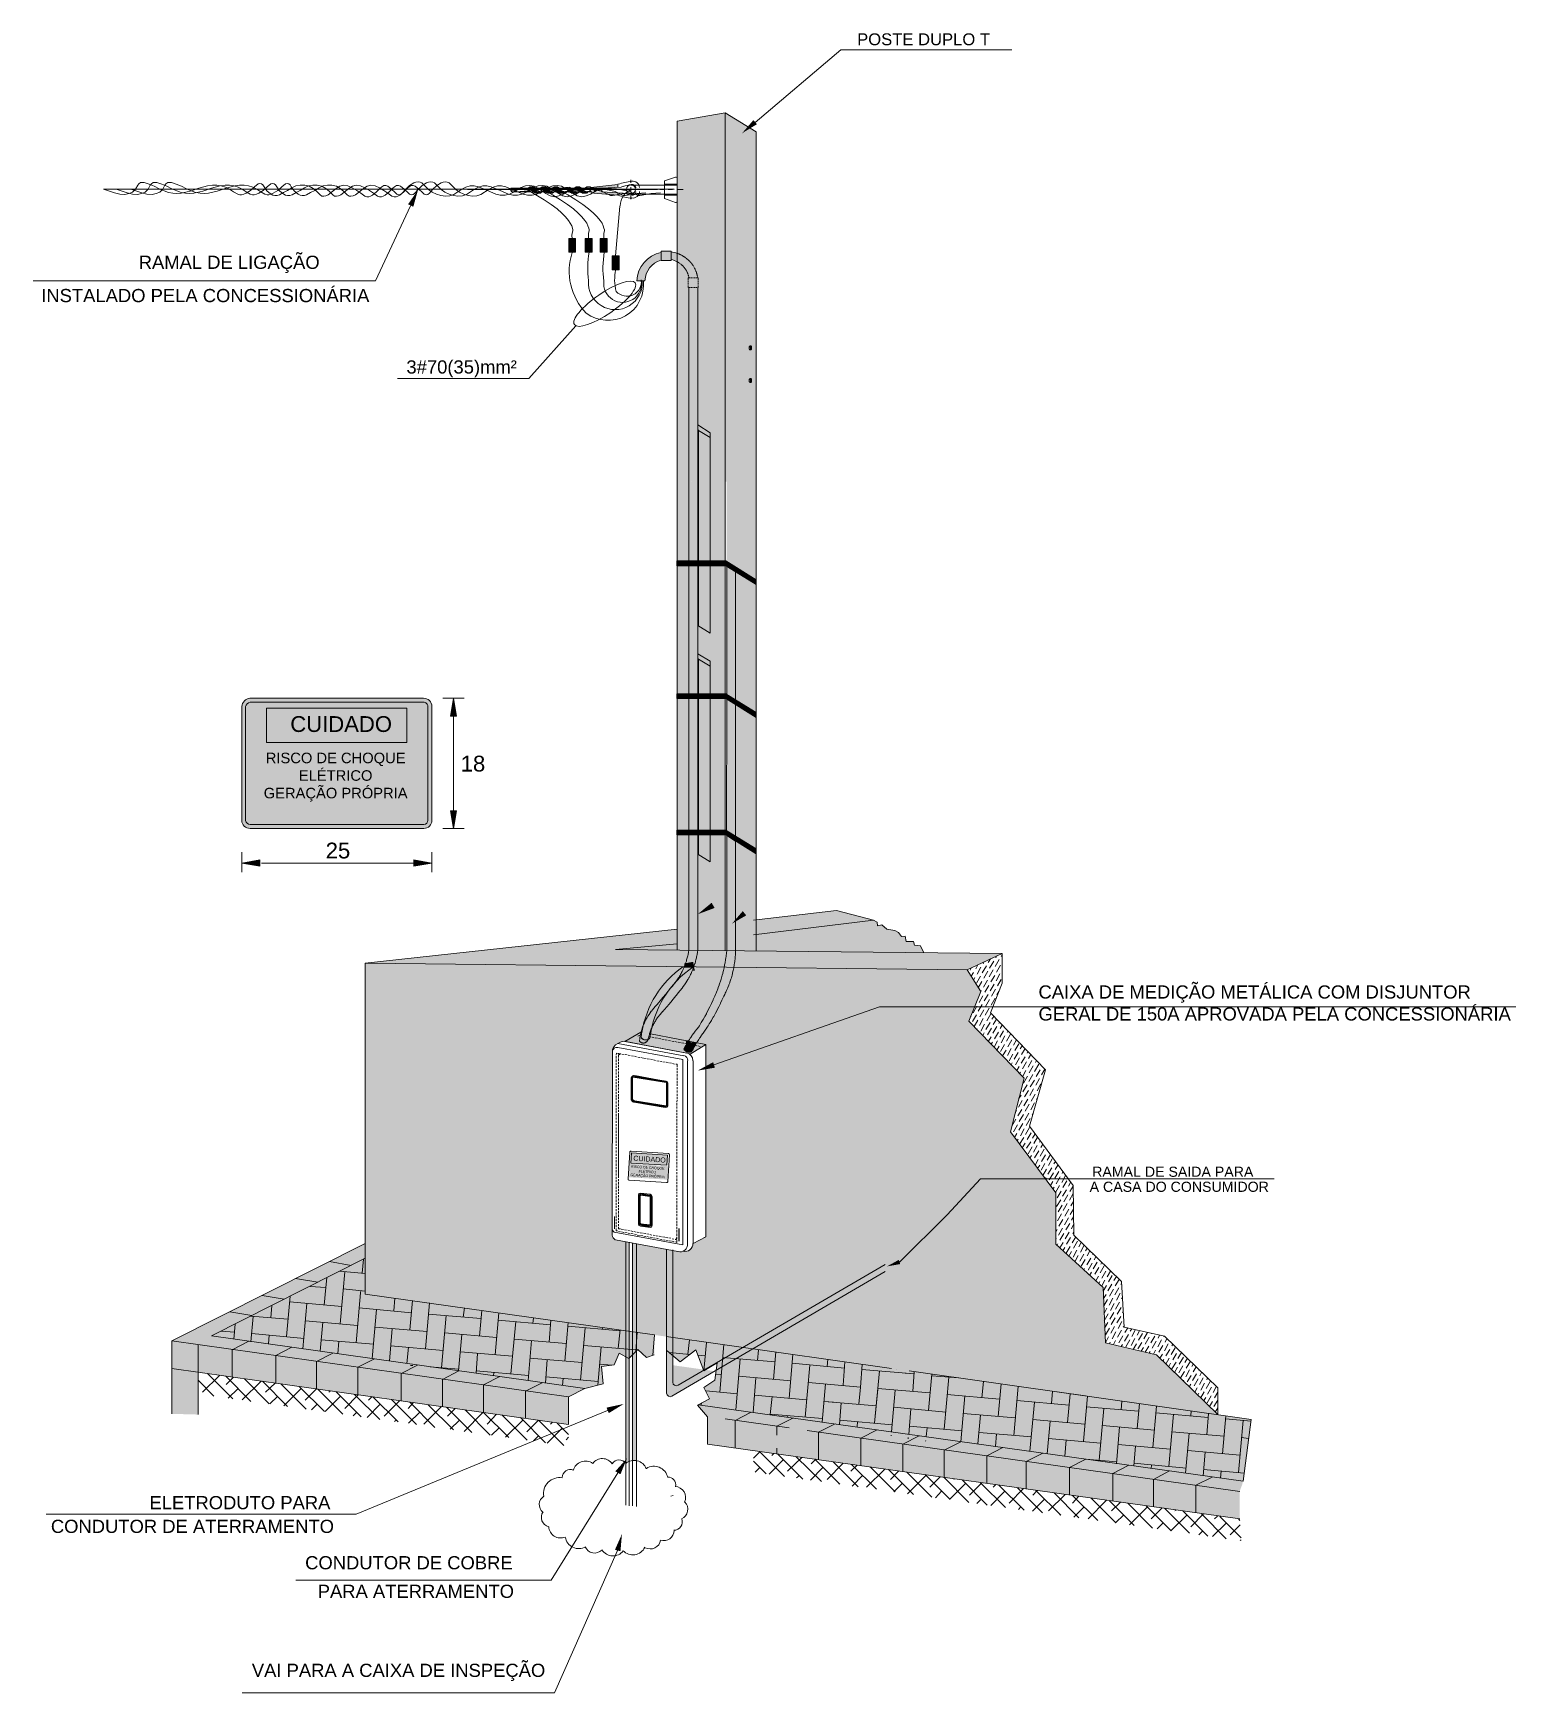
# Model space of a CAD drawing. Header units: millimetres. Extents: x 3949 to 6078, y -1968 to -943.
# Drawn here: x 5891.3 to 6077.7, y -1968.3 to -1759.8 of the extents above; entities that cross this region are included whole.
import ezdxf

# ---------------------------------------------------------------- set-up
doc = ezdxf.new("R2010")
doc.units = ezdxf.units.MM
doc.layers.add('PADRÃO DE ENTRADA', color=7, linetype='Continuous', lineweight=0)
doc.styles.add('ARIAL', font='arial.ttf')
doc.styles.add('PDF Arial', font='arial.ttf')
doc.styles.get("Standard").update_dxf_attribs({"font": 'arial.ttf'})

msp = doc.modelspace()

# ---------------------------------------------------------------- texts
at = {"layer": 'PADRÃO DE ENTRADA', "lineweight": 25, "insert": (5994.91, -1759.8), "char_height": 1.4942, "attachment_point": 1, "style": 'ARIAL'}
msp.add_mtext_dynamic_manual_height_columns('POSTE DUPLO T', width=386.082, gutter_width=962.72, heights=[0], dxfattribs=at)
at = {"layer": 'PADRÃO DE ENTRADA', "lineweight": 0, "char_height": 1.6553, "attachment_point": 1, "style": 'ARIAL'}
for s, width, insert in [('RAMAL DE LIGAÇÃO', 386.082, (5904.61, -1787.74)), ('INSTALADO PELA CONCESSIONÁRIA', 443.8799, (5892.36, -1791.92)), ('CAIXA DE MEDIÇÃO METÁLICA COM DISJUNTOR \\PGERAL DE 150A APROVADA PELA CONCESSIONÁRIA', 574.0925, (6017.7, -1879.43)), ('ELETRODUTO PARA', 386.082, (5905.96, -1943.6)), ('CONDUTOR DE ATERRAMENTO', 386.082, (5893.57, -1946.58)), ('CONDUTOR DE COBRE', 386.082, (5925.53, -1951.15)), ('PARA ATERRAMENTO', 386.082, (5927.11, -1954.74)), ('VAI PARA A CAIXA DE INSPEÇÃO', 386.082, (5918.83, -1964.67))]:
    msp.add_mtext_dynamic_manual_height_columns(s, width=width, gutter_width=962.72, heights=[0], dxfattribs=dict(at, insert=insert))
at = {"layer": 'PADRÃO DE ENTRADA', "lineweight": 0, "insert": (5938.26, -1800.89), "char_height": 1.6553, "width": 386.082, "attachment_point": 1, "style": 'ARIAL'}
msp.add_mtext('3#70(35)mm²', dxfattribs=at)
at = {"layer": 'PADRÃO DE ENTRADA'}
for s, width, gutter_width, heights, insert, char_height, attachment_point, style in [('\\pxqc;{\\C2;\\c2092017;CUIDADO}', 17.5515, 95.13, [0.754], (5938.83, -1845.6), 1.9856, 3, 'PDF Arial'), ('\\pxqc;{\\H0.66667x;\\C256;\\c0;RISCO DE CHOQUE\\PELÉTRICO\\PGERAÇÃO PRÓPRIA\\H1.5x; }', 22.7337, 95.13, [8.91], (5940.73, -1850.19), 1.9856, 3, 'PDF Arial'), ('\\pxql;18', 32.2599, 95.13, [0], (5977.34, -1850.57), 1.986, 3, 'ARIAL'), ('\\pxql;25', 32.2599, 95.13, [0], (5960.37, -1861.49), 1.986, 3, 'ARIAL'), ('RAMAL DE SAIDA PARA', 273.6198, 682.29, [0], (6024.45, -1902.21), 1.2731, 1, 'ARIAL'), ('A CASA DO CONSUMIDOR', 273.6198, 682.29, [0], (6024.13, -1904.1), 1.2731, 1, 'ARIAL')]:
    msp.add_mtext_dynamic_manual_height_columns(s, width=width, gutter_width=gutter_width, heights=heights, dxfattribs=dict(at, insert=insert, char_height=char_height, attachment_point=attachment_point, style=style))
at = {"layer": 'PADRÃO DE ENTRADA', "lineweight": 0, "attachment_point": 1, "rotation": 356.3891, "bg_fill": 1, "box_fill_scale": 1.5, "bg_fill_transparency": 0}
for s, width, insert, char_height, bg_fill_color in [('{\\fArial|b0|i0|c0|p34;\\C0;RISCO DE CHOQUE\\P        ELÉTRICO\\PGERAÇÃO PRÓPRIA}', 4.5947, (5966.5, -1902.02), 0.3168, 2), ('{\\fArial|b0|i0|c0|p34;\\C2;CUIDADO}', 2.0919, (5966.8, -1900.82), 0.6336, 7)]:
    msp.add_mtext_dynamic_manual_height_columns(s, width=width, gutter_width=962.72, heights=[0], dxfattribs=dict(at, insert=insert, char_height=char_height, bg_fill_color=bg_fill_color))

# ---------------------------------------------------------------- hatches: boundary and pattern name
at = {"layer": 'PADRÃO DE ENTRADA', "true_color": 0x929498, "transparency": 33554559}
h = msp.add_hatch(color=252, dxfattribs=at)
h.paths.add_polyline_path([(5981.64, -1803.51), (5981.63, -1803.55), (5981.61, -1803.59), (5981.59, -1803.62), (5981.57, -1803.65), (5981.54, -1803.67), (5981.52, -1803.68), (5981.49, -1803.68), (5981.46, -1803.68), (5981.43, -1803.67), (5981.41, -1803.65), (5981.39, -1803.62), (5981.37, -1803.59), (5981.35, -1803.55), (5981.34, -1803.51), (5981.33, -1803.47), (5981.33, -1803.43), (5981.33, -1803.38), (5981.34, -1803.34), (5981.35, -1803.29), (5981.37, -1803.26), (5981.39, -1803.22), (5981.41, -1803.2), (5981.43, -1803.18), (5981.46, -1803.17), (5981.46, -1803.18), (5981.49, -1803.68), (5981.51, -1803.18), (5981.52, -1803.17), (5981.54, -1803.18), (5981.57, -1803.2), (5981.59, -1803.22), (5981.61, -1803.26), (5981.63, -1803.29), (5981.64, -1803.34), (5981.65, -1803.38), (5981.65, -1803.43), (5981.65, -1803.47)], flags=16)
h.paths.add_polyline_path([(5981.64, -1799.41), (5981.63, -1799.45), (5981.61, -1799.49), (5981.59, -1799.52), (5981.57, -1799.55), (5981.54, -1799.57), (5981.52, -1799.58), (5981.49, -1799.58), (5981.46, -1799.58), (5981.43, -1799.57), (5981.41, -1799.55), (5981.39, -1799.52), (5981.37, -1799.49), (5981.35, -1799.45), (5981.34, -1799.41), (5981.33, -1799.37), (5981.33, -1799.32), (5981.33, -1799.27), (5981.34, -1799.23), (5981.35, -1799.19), (5981.37, -1799.15), (5981.39, -1799.12), (5981.41, -1799.09), (5981.43, -1799.08), (5981.46, -1799.06), (5981.46, -1799.08), (5981.49, -1799.58), (5981.51, -1799.08), (5981.52, -1799.06), (5981.54, -1799.08), (5981.57, -1799.09), (5981.59, -1799.12), (5981.61, -1799.15), (5981.63, -1799.19), (5981.64, -1799.23), (5981.65, -1799.27), (5981.65, -1799.32), (5981.65, -1799.37)], flags=16)
h.paths.add_polyline_path([(5982.21, -1804.49), (5982.21, -1797.4), (5982.21, -1797.38), (5982.21, -1797.34), (5982.21, -1792.95), (5982.21, -1792.78), (5982.21, -1792.45), (5982.21, -1792.41), (5982.21, -1792.37), (5982.21, -1787.98), (5982.21, -1787.82), (5982.21, -1787.24), (5982.21, -1787.17), (5982.21, -1787.11), (5982.21, -1782.72), (5982.21, -1782.61), (5982.21, -1782.03), (5982.21, -1781.95), (5982.21, -1781.72), (5982.21, -1777.33), (5982.21, -1777.4), (5982.21, -1772.19), (5980.05, -1770.85), (5978.32, -1769.78), (5972.3, -1770.85), (5972.3, -1787.45), (5972.47, -1787.51), (5972.64, -1787.58), (5972.81, -1787.66), (5972.97, -1787.75), (5973.08, -1787.82), (5973.12, -1787.85), (5973.28, -1787.95), (5973.42, -1788.05), (5973.57, -1788.17), (5973.7, -1788.29), (5973.83, -1788.42), (5973.96, -1788.56), (5974.07, -1788.7), (5974.18, -1788.84), (5974.29, -1788.99), (5974.38, -1789.15), (5974.47, -1789.31), (5974.55, -1789.47), (5974.63, -1789.64), (5974.69, -1789.81), (5974.75, -1789.99), (5974.8, -1790.16), (5974.84, -1790.34), (5974.85, -1790.37), (5974.87, -1790.52), (5974.92, -1790.52), (5974.92, -1791.72), (5974.91, -1797.4), (5974.91, -1799.06), (5974.91, -1799.58), (5974.9, -1803.17), (5974.9, -1803.68), (5974.9, -1805.65), (5974.9, -1805.7), (5974.9, -1807.71), (5974.9, -1807.86), (5974.9, -1809.03), (5974.93, -1809.05), (5976.43, -1809.98), (5976.43, -1826.08), (5978.32, -1826.08), (5978.32, -1816.15), (5978.51, -1816.13), (5978.51, -1809.05), (5978.46, -1809.05), (5978.46, -1807.86), (5978.51, -1807.86), (5978.53, -1807.71), (5978.54, -1807.68), (5978.58, -1807.51), (5978.62, -1807.33), (5978.68, -1807.16), (5978.74, -1807), (5978.81, -1806.83), (5978.89, -1806.67), (5978.98, -1806.52), (5979.07, -1806.36), (5979.17, -1806.21), (5979.28, -1806.07), (5979.39, -1805.93), (5979.51, -1805.8), (5979.61, -1805.7), (5979.66, -1805.65), (5979.77, -1805.55), (5979.9, -1805.43), (5980.05, -1805.32), (5980.19, -1805.22), (5980.34, -1805.13), (5980.5, -1805.04), (5980.66, -1804.96), (5980.82, -1804.88), (5980.99, -1804.82), (5981.16, -1804.76), (5981.33, -1804.71), (5981.5, -1804.67), (5981.68, -1804.63), (5981.86, -1804.61), (5981.86, -1804.49)])
at = {"layer": 'PADRÃO DE ENTRADA', "lineweight": 0, "transparency": 33554559}
for color, points in [(256, [(5964.84, -1779.11), (5964.84, -1778.79), (5962.17, -1779.11), (5961.94, -1779.11), (5961.44, -1779.16), (5961.3, -1779.11), (5960.98, -1779.11), (5960.84, -1779.16), (5960.75, -1779.25), (5960.98, -1779.25), (5961.16, -1779.34), (5961.25, -1779.43), (5961.3, -1779.53), (5961.81, -1779.53), (5961.76, -1779.43), (5961.67, -1779.34), (5961.53, -1779.25), (5962.82, -1779.25), (5963.83, -1779.16)]), (256, [(5954.17, -1779.11), (5953.8, -1779.11), (5953.7, -1779.16), (5953.61, -1779.25), (5953.66, -1779.25), (5954.03, -1779.53), (5954.67, -1779.53), (5954.49, -1779.39), (5954.26, -1779.16)]), (256, [(5954.67, -1779.53), (5954.03, -1779.53), (5954.07, -1779.62), (5954.26, -1779.8), (5954.35, -1779.85), (5954.44, -1779.85), (5954.49, -1779.89), (5955.09, -1779.89), (5955.22, -1779.76), (5955.22, -1779.71), (5954.9, -1779.71), (5954.81, -1779.66), (5954.76, -1779.66), (5954.72, -1779.62)]), (256, [(5955.68, -1779.11), (5955.32, -1779.11), (5955.22, -1779.16), (5955.13, -1779.25), (5955.18, -1779.25), (5955.55, -1779.53), (5956.19, -1779.53), (5956.01, -1779.39), (5955.78, -1779.16)]), (256, [(5956.19, -1779.53), (5955.55, -1779.53), (5955.59, -1779.62), (5955.64, -1779.66), (5955.68, -1779.66), (5955.68, -1779.71), (5955.73, -1779.76), (5955.82, -1779.8), (5955.87, -1779.85), (5955.96, -1779.85), (5956.01, -1779.89), (5956.6, -1779.89), (5956.65, -1779.85), (5956.7, -1779.85), (5956.7, -1779.8), (5956.74, -1779.76), (5956.74, -1779.71), (5956.42, -1779.71), (5956.33, -1779.66), (5956.28, -1779.66), (5956.24, -1779.62)]), (256, [(5957.16, -1779.11), (5956.83, -1779.11), (5956.7, -1779.16), (5956.6, -1779.25), (5956.65, -1779.25), (5956.88, -1779.39), (5957.06, -1779.53), (5957.66, -1779.53), (5957.3, -1779.16)]), (256, [(5957.66, -1779.53), (5957.06, -1779.53), (5957.11, -1779.62), (5957.11, -1779.66), (5957.16, -1779.66), (5957.16, -1779.71), (5957.2, -1779.71), (5957.2, -1779.76), (5957.3, -1779.8), (5957.34, -1779.85), (5957.43, -1779.85), (5957.53, -1779.89), (5958.08, -1779.89), (5958.12, -1779.85), (5958.17, -1779.85), (5958.22, -1779.8), (5958.22, -1779.71), (5957.89, -1779.71), (5957.85, -1779.66), (5957.8, -1779.66), (5957.71, -1779.62)]), (256, [(5958.63, -1779.11), (5958.26, -1779.11), (5958.17, -1779.16), (5958.08, -1779.25), (5958.12, -1779.25), (5958.49, -1779.53), (5959.14, -1779.53), (5958.95, -1779.39), (5958.86, -1779.25), (5958.81, -1779.25), (5958.72, -1779.16)]), (256, [(5959.14, -1779.53), (5958.49, -1779.53), (5958.54, -1779.62), (5958.58, -1779.66), (5958.63, -1779.66), (5958.63, -1779.71), (5958.68, -1779.76), (5958.77, -1779.8), (5958.81, -1779.85), (5958.91, -1779.85), (5958.95, -1779.89), (5959.55, -1779.89), (5959.6, -1779.85), (5959.64, -1779.85), (5959.64, -1779.8), (5959.69, -1779.76), (5959.69, -1779.71), (5959.37, -1779.71), (5959.27, -1779.66), (5959.23, -1779.66), (5959.18, -1779.62)]), (256, [(5959.96, -1779.11), (5959.64, -1779.11), (5959.5, -1779.16), (5959.41, -1779.25), (5959.46, -1779.25), (5959.69, -1779.39), (5959.87, -1779.53), (5960.47, -1779.53), (5960.1, -1779.16)]), (256, [(5960.47, -1779.53), (5959.87, -1779.53), (5959.92, -1779.62), (5959.92, -1779.66), (5959.96, -1779.66), (5959.96, -1779.71), (5960.01, -1779.76), (5960.1, -1779.8), (5960.15, -1779.85), (5960.24, -1779.85), (5960.33, -1779.89), (5960.89, -1779.89), (5960.93, -1779.85), (5960.98, -1779.85), (5961.02, -1779.8), (5961.02, -1779.71), (5960.7, -1779.71), (5960.66, -1779.66), (5960.61, -1779.66), (5960.52, -1779.62)]), (256, [(5963, -1779.71), (5961.94, -1779.71), (5961.81, -1779.53), (5961.3, -1779.53), (5961.44, -1779.71), (5961.53, -1779.8), (5961.62, -1779.85), (5961.67, -1779.85), (5961.67, -1779.89), (5961.81, -1779.89), (5964.84, -1780.12), (5964.84, -1779.85), (5964.66, -1779.85), (5964.25, -1779.8), (5963.65, -1779.76)]), (7, [(5964.33, -1910.06), (5964.47, -1910.06), (5964.47, -1908.45), (5964.33, -1908.45)]), (7, [(5972.43, -1911.58), (5972.62, -1911.58), (5972.62, -1909.97), (5972.43, -1909.97)])]:
    msp.add_hatch(color=color, dxfattribs=at).paths.add_polyline_path(points)
at = {"layer": 'PADRÃO DE ENTRADA', "lineweight": 0, "true_color": 0x626366, "transparency": 33554559}
for points in [[(5959.5, -1785.56), (5958.68, -1785.56), (5958.68, -1787.3), (5959.5, -1787.3)], [(5961.59, -1785.56), (5960.72, -1785.56), (5960.72, -1787.3), (5961.59, -1787.3)], [(5963.51, -1785.56), (5962.63, -1785.56), (5962.63, -1787.3), (5963.51, -1787.3)], [(5964.98, -1787.76), (5964.11, -1787.76), (5964.11, -1789.51), (5964.98, -1789.51)], [(5967.74, -1885.3), (5965.7, -1886.47), (5973.49, -1887.93, -0.111816), (5973.88, -1888.09), (5973.93, -1888.06), (5975.89, -1886.87)], [(5950.39, -1928.66), (5950.02, -1928.57), (5947.12, -1928.2), (5946.11, -1928.02), (5944.86, -1927.88), (5942.79, -1927.56), (5941.69, -1927.42), (5939.66, -1927.15), (5936.48, -1926.69), (5934.23, -1926.36), (5931.38, -1925.95), (5929.03, -1925.63), (5925.9, -1925.21), (5923.87, -1924.89), (5921.57, -1924.57), (5918.44, -1924.15), (5918.3, -1924.11), (5913.75, -1923.46), (5933.08, -1913.7), (5933.08, -1911.86), (5908.77, -1924.11), (5908.77, -1933.27), (5912.09, -1933.36), (5912.09, -1928.02), (5916, -1928.57), (5916.37, -1928.66), (5921.29, -1929.36), (5921.85, -1929.4), (5926.68, -1930.09), (5926.96, -1930.14), (5928.75, -1930.41), (5932.16, -1930.87), (5934.14, -1931.15), (5937.59, -1931.66), (5942.79, -1932.39), (5947.95, -1933.08), (5953.24, -1933.82), (5958.63, -1934.6), (5958.63, -1931.15), (5959.18, -1930.87), (5960.14, -1930.41), (5960.65, -1930.14), (5960.7, -1930.09), (5955.86, -1929.4), (5955.31, -1929.36), (5952.32, -1928.94)], [(5966.26, -1911.73), (5965.84, -1911.64), (5965.85, -1939.44), (5966.08, -1939.3), (5966.27, -1939.21)], [(5967.2, -1911.9), (5966.69, -1911.81), (5966.68, -1939.11), (5967, -1939.11), (5967.19, -1939.16)]]:
    msp.add_hatch(color=251, dxfattribs=at).paths.add_polyline_path(points)
at = {"layer": 'PADRÃO DE ENTRADA', "true_color": 0x636466, "transparency": 33554559}
for points in [[(5970.26, -1787.32), (5970.19, -1787.34), (5970.12, -1787.36), (5970.09, -1787.36), (5969.96, -1787.4), (5969.91, -1787.41), (5969.74, -1787.47), (5969.57, -1787.54), (5969.41, -1787.61), (5969.25, -1787.69), (5969.09, -1787.78), (5969.07, -1787.8), (5968.94, -1787.88), (5968.79, -1787.98), (5968.64, -1788.09), (5968.51, -1788.21), (5968.41, -1788.29), (5968.37, -1788.33), (5968.25, -1788.46), (5968.18, -1788.53), (5968.13, -1788.59), (5968.11, -1788.6), (5968.05, -1788.69), (5968.01, -1788.73), (5967.98, -1788.78), (5967.9, -1788.87), (5967.8, -1789.02), (5967.76, -1789.09), (5967.71, -1789.18), (5967.69, -1789.2), (5967.63, -1789.33), (5967.62, -1789.34), (5967.57, -1789.45), (5967.54, -1789.5), (5967.51, -1789.58), (5967.47, -1789.67), (5967.45, -1789.72), (5967.41, -1789.84), (5967.4, -1789.85), (5967.36, -1790), (5967.35, -1790.01), (5967.31, -1790.14), (5967.3, -1790.18), (5967.28, -1790.29), (5967.26, -1790.36), (5967.25, -1790.44), (5967.23, -1790.54), (5967.23, -1790.59), (5967.21, -1790.72), (5967.21, -1790.74), (5967.2, -1790.9), (5968.24, -1790.9), (5968.25, -1790.74), (5968.25, -1790.72), (5968.26, -1790.59), (5968.27, -1790.54), (5968.29, -1790.44), (5968.31, -1790.36), (5968.32, -1790.29), (5968.35, -1790.18), (5968.36, -1790.14), (5968.41, -1790.01), (5968.41, -1790), (5968.47, -1789.85), (5968.48, -1789.84), (5968.54, -1789.72), (5968.57, -1789.67), (5968.61, -1789.58), (5968.66, -1789.5), (5968.69, -1789.45), (5968.77, -1789.34), (5968.78, -1789.33), (5968.87, -1789.2), (5968.89, -1789.18), (5968.97, -1789.09), (5969.04, -1789.02), (5969.08, -1788.98), (5969.19, -1788.87), (5969.31, -1788.78), (5969.38, -1788.73), (5969.44, -1788.69), (5969.56, -1788.6), (5969.59, -1788.59), (5969.7, -1788.53), (5969.83, -1788.46), (5969.84, -1788.46), (5969.97, -1788.39), (5970.12, -1788.34), (5970.16, -1788.33), (5970.26, -1788.29), (5970.26, -1788.35), (5971.52, -1788.35), (5971.52, -1788.24), (5971.66, -1788.26), (5971.79, -1788.3), (5971.92, -1788.34), (5972.05, -1788.39), (5972.18, -1788.45), (5972.2, -1788.46), (5972.3, -1788.51), (5972.39, -1788.56), (5972.43, -1788.58), (5972.56, -1788.66), (5972.61, -1788.7), (5972.68, -1788.75), (5972.8, -1788.84), (5972.8, -1788.84), (5972.92, -1788.94), (5972.97, -1788.99), (5973.03, -1789.05), (5973.12, -1789.15), (5973.13, -1789.16), (5973.22, -1789.28), (5973.24, -1789.31), (5973.31, -1789.4), (5973.36, -1789.47), (5973.4, -1789.53), (5973.46, -1789.64), (5973.47, -1789.66), (5973.54, -1789.8), (5973.54, -1789.81), (5973.6, -1789.94), (5973.62, -1789.99), (5973.65, -1790.08), (5973.68, -1790.16), (5973.7, -1790.23), (5973.73, -1790.34), (5973.73, -1790.37), (5973.76, -1790.52), (5973.66, -1790.52), (5973.66, -1791.72), (5973.76, -1791.72), (5973.76, -1816.13), (5974.13, -1816.16), (5974.49, -1816.18), (5974.42, -1816.18), (5974.09, -1816.16), (5973.76, -1816.13), (5973.76, -1826.08), (5974.87, -1826.08), (5974.87, -1809.51), (5974.98, -1809.69), (5974.98, -1826.08), (5976.43, -1826.08), (5976.43, -1809.98), (5975.96, -1809.69), (5975.67, -1809.51), (5974.87, -1809.01), (5974.87, -1791.72), (5974.92, -1791.72), (5974.92, -1790.52), (5974.87, -1790.52), (5974.85, -1790.37), (5974.84, -1790.34), (5974.81, -1790.23), (5974.8, -1790.16), (5974.78, -1790.08), (5974.75, -1789.99), (5974.74, -1789.94), (5974.69, -1789.81), (5974.69, -1789.8), (5974.64, -1789.66), (5974.63, -1789.64), (5974.58, -1789.53), (5974.55, -1789.47), (5974.52, -1789.4), (5974.47, -1789.31), (5974.46, -1789.28), (5974.39, -1789.16), (5974.38, -1789.15), (5974.32, -1789.05), (5974.29, -1788.99), (5974.25, -1788.94), (5974.18, -1788.84), (5974.18, -1788.84), (5974.11, -1788.75), (5974.07, -1788.7), (5974.04, -1788.66), (5973.97, -1788.58), (5973.96, -1788.56), (5973.91, -1788.51), (5973.86, -1788.46), (5973.83, -1788.42), (5973.7, -1788.29), (5973.57, -1788.17), (5973.42, -1788.05), (5973.28, -1787.95), (5973.12, -1787.85), (5973.02, -1787.78), (5972.97, -1787.75), (5972.86, -1787.69), (5972.81, -1787.66), (5972.7, -1787.61), (5972.64, -1787.58), (5972.53, -1787.54), (5972.47, -1787.51), (5972.36, -1787.47), (5972.3, -1787.45), (5972.15, -1787.4), (5971.99, -1787.36), (5971.92, -1787.34), (5971.84, -1787.32), (5971.68, -1787.29), (5971.52, -1787.27), (5971.52, -1787.15), (5970.26, -1787.15)], [(5974.87, -1826.7), (5973.75, -1826.7), (5973.75, -1842.78), (5974.87, -1842.78), (5974.87, -1838.25), (5974.98, -1838.43), (5974.98, -1842.78), (5976.43, -1842.78), (5976.43, -1838.71), (5975.96, -1838.43), (5975.67, -1838.25), (5974.87, -1837.75)], [(5974.98, -1826.7), (5974.98, -1834.28), (5976.43, -1835.18), (5976.43, -1826.7)], [(5979.63, -1827.46), (5978.51, -1826.77), (5978.51, -1842.85), (5979.63, -1843.55)], [(5976.43, -1843.4), (5973.75, -1843.4), (5973.75, -1859.91), (5976.43, -1859.91)], [(5979.63, -1844.17), (5978.51, -1843.47), (5978.51, -1844.17), (5978.5, -1859.97), (5979.63, -1860.68)], [(5974.87, -1875.01), (5974.87, -1860.53), (5973.75, -1860.53), (5973.75, -1875), (5973.74, -1875), (5973.74, -1875.01), (5973.7, -1875.24), (5973.7, -1875.28), (5973.66, -1875.49), (5973.65, -1875.56), (5973.61, -1875.73), (5973.58, -1875.83), (5973.55, -1875.97), (5973.51, -1876.1), (5973.48, -1876.21), (5973.44, -1876.37), (5973.41, -1876.45), (5973.35, -1876.64), (5973.33, -1876.69), (5973.25, -1876.9), (5973.15, -1877.16), (5974.35, -1877.16), (5974.44, -1876.9), (5974.51, -1876.69), (5974.53, -1876.64), (5974.58, -1876.45), (5974.6, -1876.37), (5974.64, -1876.21), (5974.67, -1876.1), (5974.7, -1875.97), (5974.73, -1875.83), (5974.75, -1875.73), (5974.79, -1875.56), (5974.8, -1875.49), (5974.83, -1875.28), (5974.84, -1875.24), (5974.87, -1875.01)], [(5978.18, -1877.2), (5978.18, -1877.22), (5978.11, -1877.54), (5978.03, -1877.85), (5978.01, -1877.93), (5977.95, -1878.16), (5977.91, -1878.3), (5977.86, -1878.48), (5977.81, -1878.66), (5977.77, -1878.78), (5977.69, -1879.02), (5977.67, -1879.09), (5977.58, -1879.37), (5977.57, -1879.4), (5977.46, -1879.7), (5977.45, -1879.73), (5977.35, -1879.99), (5977.32, -1880.07), (5977.23, -1880.29), (5977.18, -1880.42), (5977.11, -1880.58), (5977.03, -1880.77), (5976.83, -1881.22), (5976.8, -1881.28), (5976.62, -1881.67), (5976.61, -1881.7), (5976.41, -1882.11), (5976.41, -1882.11), (5976.2, -1882.52), (5976.18, -1882.55), (5975.99, -1882.92), (5975.96, -1882.99), (5975.77, -1883.32), (5975.72, -1883.42), (5975.55, -1883.72), (5975.48, -1883.85), (5975.32, -1884.11), (5975.23, -1884.27), (5975.08, -1884.5), (5974.97, -1884.69), (5974.8, -1884.89), (5974.76, -1884.94), (5974.57, -1885.17), (5974.57, -1885.19), (5974.37, -1885.44), (5974.36, -1885.46), (5974.18, -1885.7), (5974.14, -1885.76), (5974, -1885.96), (5973.94, -1886.05), (5973.83, -1886.23), (5973.75, -1886.36), (5973.66, -1886.5), (5973.56, -1886.66), (5974.72, -1886.66), (5974.83, -1886.5), (5974.91, -1886.36), (5975, -1886.23), (5975.11, -1886.05), (5975.17, -1885.96), (5975.31, -1885.76), (5975.35, -1885.7), (5975.52, -1885.46), (5975.54, -1885.44), (5975.72, -1885.19), (5975.73, -1885.17), (5975.91, -1884.94), (5975.95, -1884.89), (5976.07, -1884.69), (5976.19, -1884.5), (5976.33, -1884.27), (5976.43, -1884.11), (5976.59, -1883.85), (5976.66, -1883.72), (5976.83, -1883.42), (5976.89, -1883.32), (5977.07, -1882.99), (5977.11, -1882.92), (5977.3, -1882.55), (5977.32, -1882.52), (5977.52, -1882.11), (5977.53, -1882.11), (5977.73, -1881.7), (5977.74, -1881.67), (5977.92, -1881.28), (5977.95, -1881.22), (5978.11, -1880.87), (5978.16, -1880.77), (5978.26, -1880.58), (5978.33, -1880.42), (5978.4, -1880.29), (5978.5, -1880.07), (5978.53, -1879.99), (5978.65, -1879.73), (5978.66, -1879.7), (5978.78, -1879.4), (5978.79, -1879.37), (5978.89, -1879.09), (5978.92, -1879.02), (5979, -1878.78), (5979.04, -1878.66), (5979.1, -1878.48), (5979.15, -1878.3), (5979.18, -1878.16), (5979.24, -1877.93), (5979.26, -1877.85), (5979.33, -1877.57), (5979.34, -1877.54), (5979.4, -1877.22), (5979.41, -1877.2), (5979.46, -1876.91), (5979.47, -1876.85), (5979.5, -1876.61), (5979.52, -1876.49), (5979.54, -1876.3), (5979.56, -1876.13), (5979.58, -1875.99), (5979.59, -1875.77), (5979.6, -1875.68), (5979.61, -1875.41), (5979.62, -1875.37), (5979.63, -1875.06), (5979.63, -1861.29), (5978.51, -1860.6), (5978.51, -1875.06), (5978.47, -1875.37), (5978.47, -1875.41), (5978.44, -1875.68), (5978.43, -1875.77), (5978.39, -1875.99), (5978.37, -1876.13), (5978.35, -1876.3), (5978.32, -1876.49), (5978.3, -1876.61), (5978.25, -1876.85), (5978.24, -1876.91)], [(5974.98, -1860.53), (5974.98, -1863.01), (5976.43, -1863.91), (5976.43, -1860.53)], [(5974.35, -1877.16), (5973.15, -1877.16), (5973.05, -1877.38), (5973.04, -1877.42), (5972.95, -1877.61), (5972.91, -1877.67), (5972.83, -1877.83), (5972.78, -1877.92), (5972.71, -1878.06), (5972.65, -1878.17), (5972.58, -1878.27), (5972.5, -1878.42), (5972.45, -1878.49), (5972.34, -1878.66), (5972.31, -1878.7), (5972.17, -1878.89), (5972.17, -1878.91), (5972.02, -1879.11), (5972, -1879.13), (5971.82, -1879.36), (5971.64, -1879.58), (5971.46, -1879.8), (5971.46, -1879.8), (5970.98, -1880.38), (5970.9, -1880.48), (5970.5, -1880.95), (5970.33, -1881.16), (5969.76, -1881.83), (5969.53, -1882.09), (5969.18, -1882.49), (5969.05, -1882.65), (5969.03, -1882.68), (5968.88, -1882.88), (5968.75, -1883.07), (5968.62, -1883.28), (5968.54, -1883.4), (5968.5, -1883.48), (5968.43, -1883.61), (5968.38, -1883.69), (5968.32, -1883.81), (5968.27, -1883.91), (5968.22, -1884.02), (5968.17, -1884.13), (5968.07, -1884.35), (5968.03, -1884.46), (5967.98, -1884.57), (5967.95, -1884.68), (5967.9, -1884.8), (5967.87, -1884.9), (5967.83, -1885.03), (5967.8, -1885.13), (5967.76, -1885.26), (5967.74, -1885.36), (5967.71, -1885.49), (5967.69, -1885.6), (5967.65, -1885.73), (5967.64, -1885.83), (5967.61, -1885.97), (5967.6, -1886.07), (5967.58, -1886.21), (5967.57, -1886.31), (5967.56, -1886.37), (5967.55, -1886.43), (5967.55, -1886.44), (5967.59, -1886.48), (5967.6, -1886.49), (5967.64, -1886.53), (5967.65, -1886.54), (5967.7, -1886.57), (5967.71, -1886.58), (5967.76, -1886.61), (5967.77, -1886.61), (5967.82, -1886.63), (5967.84, -1886.64), (5967.89, -1886.65), (5967.9, -1886.66), (5967.96, -1886.67), (5967.97, -1886.67), (5968.04, -1886.67), (5968.08, -1886.67), (5968.11, -1886.67), (5968.16, -1886.66), (5968.18, -1886.65), (5968.23, -1886.64), (5968.25, -1886.63), (5968.29, -1886.61), (5968.31, -1886.61), (5968.36, -1886.58), (5968.37, -1886.57), (5968.41, -1886.54), (5968.43, -1886.53), (5968.47, -1886.49), (5968.48, -1886.48), (5968.51, -1886.44), (5968.53, -1886.43), (5968.57, -1886.37), (5968.6, -1886.31), (5968.62, -1886.21), (5968.66, -1886.07), (5968.68, -1885.97), (5968.72, -1885.83), (5968.75, -1885.73), (5968.79, -1885.6), (5968.82, -1885.49), (5968.86, -1885.36), (5968.9, -1885.26), (5968.95, -1885.13), (5968.99, -1885.03), (5969.04, -1884.9), (5969.09, -1884.8), (5969.14, -1884.68), (5969.19, -1884.57), (5969.25, -1884.46), (5969.3, -1884.35), (5969.36, -1884.24), (5969.43, -1884.13), (5969.49, -1884.02), (5969.56, -1883.91), (5969.61, -1883.81), (5969.69, -1883.69), (5969.75, -1883.61), (5969.83, -1883.48), (5969.89, -1883.4), (5969.99, -1883.28), (5970.04, -1883.21), (5970.16, -1883.07), (5970.33, -1882.88), (5970.5, -1882.68), (5970.53, -1882.65), (5970.66, -1882.49), (5971.01, -1882.09), (5971.23, -1881.83), (5971.49, -1881.52), (5971.79, -1881.16), (5971.96, -1880.95), (5972.35, -1880.48), (5972.43, -1880.38), (5972.9, -1879.8), (5972.9, -1879.8), (5973.06, -1879.58), (5973.22, -1879.36), (5973.37, -1879.13), (5973.38, -1879.11), (5973.51, -1878.91), (5973.52, -1878.89), (5973.63, -1878.7), (5973.66, -1878.66), (5973.75, -1878.49), (5973.79, -1878.42), (5973.86, -1878.27), (5973.92, -1878.17), (5973.97, -1878.06), (5974.04, -1877.92), (5974.08, -1877.83), (5974.15, -1877.67), (5974.25, -1877.42), (5974.27, -1877.38)], [(5974.71, -1886.66), (5973.56, -1886.66), (5973.37, -1886.99), (5973.25, -1887.21), (5973.24, -1887.23), (5973.13, -1887.44), (5973.17, -1887.5), (5973.18, -1887.51), (5973.23, -1887.57), (5973.28, -1887.62), (5973.34, -1887.67), (5973.41, -1887.72), (5973.48, -1887.75), (5973.56, -1887.78), (5973.6, -1887.79), (5973.63, -1887.8), (5973.67, -1887.81), (5973.71, -1887.82), (5973.76, -1887.82), (5973.79, -1887.82), (5973.87, -1887.82), (5973.9, -1887.82), (5973.95, -1887.81), (5973.98, -1887.8), (5974.03, -1887.79), (5974.06, -1887.78), (5974.1, -1887.77), (5974.11, -1887.75), (5974.13, -1887.72), (5974.15, -1887.67), (5974.18, -1887.62), (5974.21, -1887.57), (5974.24, -1887.51), (5974.24, -1887.5), (5974.28, -1887.44), (5974.39, -1887.23), (5974.4, -1887.21), (5974.53, -1886.99)]]:
    msp.add_hatch(color=251, dxfattribs=at).paths.add_polyline_path(points)
at = {"layer": 'PADRÃO DE ENTRADA', "true_color": 0x929498, "transparency": 33554559}
for points in [[(5972.39, -1788.56), (5972.3, -1788.51), (5972.3, -1826.08), (5973.76, -1826.08), (5973.76, -1791.72), (5973.66, -1791.72), (5973.66, -1790.52), (5973.76, -1790.52), (5973.73, -1790.37), (5973.7, -1790.23), (5973.65, -1790.08), (5973.6, -1789.94), (5973.54, -1789.8), (5973.47, -1789.66), (5973.4, -1789.53), (5973.31, -1789.4), (5973.22, -1789.28), (5973.13, -1789.16), (5973.06, -1789.09), (5973.03, -1789.05), (5972.92, -1788.94), (5972.8, -1788.84), (5972.68, -1788.75), (5972.56, -1788.66), (5972.43, -1788.58)], [(5973.75, -1826.7), (5972.3, -1826.7), (5972.3, -1842.78), (5973.75, -1842.78)], [(5976.43, -1835.18), (5974.87, -1834.21), (5974.87, -1837.75), (5976.43, -1838.71), (5976.43, -1842.78), (5978.32, -1842.78), (5978.32, -1826.7), (5976.43, -1826.7)], [(5982.21, -1829.06), (5979.63, -1827.46), (5979.63, -1843.55), (5980.62, -1844.17), (5982.21, -1845.15)], [(5973.75, -1843.4), (5972.3, -1843.4), (5972.3, -1859.91), (5973.75, -1859.91)], [(5978.32, -1843.4), (5976.43, -1843.4), (5976.43, -1859.91), (5978.32, -1859.91)], [(5981.21, -1845.15), (5979.63, -1844.17), (5979.63, -1860.68), (5980.62, -1861.29), (5982.21, -1862.28), (5982.21, -1845.77)], [(5973.75, -1860.53), (5972.3, -1860.53), (5972.3, -1874.98), (5973.74, -1875), (5973.74, -1874.98), (5973.75, -1874.92)], [(5976.43, -1863.91), (5974.87, -1862.95), (5974.87, -1875.01), (5978.32, -1875.05), (5978.32, -1860.53), (5976.43, -1860.53)], [(5981.21, -1862.28), (5979.63, -1861.29), (5979.63, -1875.06), (5982.21, -1875.09), (5982.21, -1862.89)]]:
    msp.add_hatch(color=252, dxfattribs=at).paths.add_polyline_path(points)
h = msp.add_hatch(color=252, dxfattribs=at)
h.dxf.hatch_style = 1
h.paths.add_polyline_path([(5979.63, -1809.05), (5979.71, -1809.05), (5979.71, -1807.86), (5979.61, -1807.86), (5979.65, -1807.71), (5979.68, -1807.56), (5979.73, -1807.41), (5979.78, -1807.26), (5979.85, -1807.12), (5979.92, -1806.98), (5979.99, -1806.85), (5980.08, -1806.72), (5980.17, -1806.6), (5980.27, -1806.48), (5980.38, -1806.36), (5980.49, -1806.26), (5980.6, -1806.15), (5980.73, -1806.06), (5980.85, -1805.97), (5980.99, -1805.89), (5981.12, -1805.82), (5981.26, -1805.75), (5981.41, -1805.7), (5981.44, -1805.68), (5981.56, -1805.65), (5981.7, -1805.6), (5981.86, -1805.57), (5981.86, -1805.68), (5982.21, -1805.68), (5982.21, -1804.49), (5981.86, -1804.49), (5981.86, -1804.61), (5981.68, -1804.63), (5981.5, -1804.67), (5981.33, -1804.71), (5981.16, -1804.76), (5980.99, -1804.82), (5980.82, -1804.88), (5980.66, -1804.96), (5980.5, -1805.04), (5980.34, -1805.13), (5980.19, -1805.22), (5980.05, -1805.32), (5979.9, -1805.43), (5979.77, -1805.55), (5979.66, -1805.65), (5979.61, -1805.7), (5979.51, -1805.8), (5979.39, -1805.93), (5979.28, -1806.07), (5979.17, -1806.21), (5979.07, -1806.36), (5978.98, -1806.52), (5978.89, -1806.67), (5978.81, -1806.83), (5978.74, -1807), (5978.68, -1807.16), (5978.62, -1807.33), (5978.58, -1807.51), (5978.54, -1807.68), (5978.53, -1807.71), (5978.51, -1807.86), (5978.46, -1807.86), (5978.46, -1809.05), (5978.51, -1809.05), (5978.51, -1816.13), (5978.51, -1826.15), (5979.63, -1826.85)])
h.paths.add_polyline_path([(5982.21, -1828.45), (5982.21, -1805.68), (5981.86, -1805.68), (5981.86, -1805.57), (5981.7, -1805.6), (5981.56, -1805.65), (5981.44, -1805.68), (5981.41, -1805.7), (5981.26, -1805.75), (5981.12, -1805.82), (5980.99, -1805.89), (5980.85, -1805.97), (5980.73, -1806.06), (5980.6, -1806.15), (5980.49, -1806.26), (5980.38, -1806.36), (5980.27, -1806.48), (5980.17, -1806.6), (5980.08, -1806.72), (5979.99, -1806.85), (5979.92, -1806.98), (5979.85, -1807.12), (5979.78, -1807.26), (5979.73, -1807.41), (5979.68, -1807.56), (5979.65, -1807.71), (5979.61, -1807.86), (5979.71, -1807.86), (5979.71, -1809.05), (5979.63, -1809.05), (5979.63, -1826.85)])
at = {"layer": 'PADRÃO DE ENTRADA'}
h = msp.add_hatch(color=256, dxfattribs=at)
h.dxf.hatch_style = 1
edge = h.paths.add_edge_path()
edge.add_arc((5940.42, -1844.4), 1.05, 1.5279, 91.5282)
edge.add_line((5940.39, -1843.35), (5918.58, -1843.35))
edge.add_arc((5918.71, -1844.5), 1.16, 96.3973, 173.6024)
edge.add_line((5917.56, -1844.37), (5917.56, -1858.71))
edge.add_arc((5918.59, -1858.67), 1.04, 182.4237, 270.2616)
edge.add_line((5918.6, -1859.7), (5940.45, -1859.7))
edge.add_arc((5940.45, -1858.69), 1.01, 269.6245, 358.8061)
edge.add_line((5941.47, -1858.71), (5941.47, -1844.37))
at = {"layer": 'PADRÃO DE ENTRADA', "true_color": 0xf1eb1f}
h = msp.add_hatch(color=2, dxfattribs=at)
h.dxf.hatch_style = 1
edge = h.paths.add_edge_path()
edge.add_arc((5940.42, -1844.4), 0.552, 2.1054, 92.1058)
edge.add_line((5940.4, -1843.85), (5918.61, -1843.85))
edge.add_arc((5918.71, -1844.5), 0.66, 98.4711, 171.5285)
edge.add_line((5918.05, -1844.4), (5918.05, -1858.7))
edge.add_arc((5918.59, -1858.67), 0.54, 183.3575, 270.3624)
edge.add_line((5918.6, -1859.21), (5940.45, -1859.21))
edge.add_arc((5940.45, -1858.69), 0.518, 269.4744, 358.3289)
edge.add_line((5940.97, -1858.7), (5940.97, -1844.38))
at = {"layer": 'PADRÃO DE ENTRADA', "true_color": 0x000000}
h = msp.add_hatch(color=18, dxfattribs=at)
h.dxf.hatch_style = 1
h.paths.add_polyline_path([(5938.31, -1844.59), (5920.66, -1844.59), (5920.66, -1848.89), (5938.31, -1848.89)])
at = {"layer": 'PADRÃO DE ENTRADA', "lineweight": 0, "true_color": 0xffd24d, "transparency": 33554559}
for points in [[(5996.97, -1871.22), (5992.32, -1870.02), (5981.92, -1871.22), (5981.87, -1871.22), (5981.87, -1873.06), (5996.92, -1871.22)], [(6013.05, -1875.4), (5978.21, -1875.03), (5978.14, -1875.48), (5977.9, -1877.14), (6008.68, -1877.47), (6009.37, -1877.14)]]:
    msp.add_hatch(color=41, dxfattribs=at).paths.add_polyline_path(points)
h = msp.add_hatch(color=41, dxfattribs=at)
h.dxf.hatch_style = 1
h.paths.add_polyline_path([(5978.14, -1875.48), (5978.21, -1875.04), (5973.68, -1875), (5973.49, -1876.05), (5973.26, -1876.65), (5973.12, -1877.09), (5977.9, -1877.14)])
h.paths.add_polyline_path([(5972.3, -1874.21), (5972.3, -1872.37), (5955.4, -1874.21), (5949.05, -1874.9), (5948.18, -1874.99), (5938.46, -1876.05), (5933.08, -1876.65), (5973.12, -1877.09), (5973.26, -1876.65), (5973.49, -1876.05), (5973.68, -1874.99), (5964.52, -1874.9)])
at = {"layer": 'PADRÃO DE ENTRADA', "lineweight": 0, "true_color": 0xffdf7e, "transparency": 33554559}
for points in [[(5997.43, -1871.49), (5996.97, -1871.22), (5994.85, -1871.49), (5992.23, -1871.82), (5987.44, -1872.37), (5986.01, -1872.55), (5984.36, -1872.78), (5981.87, -1873.06), (5981.87, -1875.09), (6003.27, -1875.32), (6003.18, -1875.09), (6002.86, -1874.44), (6002.12, -1874.39), (6001.99, -1873.93), (6001.07, -1873.93), (6000.93, -1873.29), (6000.93, -1873.24), (6000.47, -1873.29), (6000.28, -1873.06), (6000.1, -1872.78), (5999.64, -1872.55), (5998.63, -1872.37), (5998.17, -1871.96), (5998.03, -1871.82), (5997.48, -1871.96), (5997.43, -1871.82)], [(5972.3, -1874.99), (5972.3, -1874.21), (5970.04, -1874.39), (5964.52, -1874.9)], [(5964.14, -1892.21), (5933.08, -1884.95), (5933.08, -1918.22), (5965.85, -1922.85), (5965.85, -1911.65), (5964.52, -1911.4, -0.2618), (5964.1, -1910.8)], [(5970.91, -1912.59), (5967.19, -1911.9), (5967.19, -1923.04), (5970.91, -1923.56)], [(6032.55, -1925.86), (6026.11, -1924.34), (6025.83, -1917.39), (6022.29, -1914.17), (5999.23, -1927.57), (6040.24, -1933.37), (6040.24, -1933.36)]]:
    msp.add_hatch(color=41, dxfattribs=at).paths.add_polyline_path(points)
h = msp.add_hatch(color=41, dxfattribs=at)
h.dxf.hatch_style = 1
h.paths.add_polyline_path([(5974.29, -1877.1), (5973.02, -1877.09, 0.201868), (5967.85, -1885.33, 0.013486), (5967.76, -1886, 0.515474), (5968.86, -1886.01, -0.215031)])
h.paths.add_polyline_path([(5973.02, -1877.09), (5933.08, -1876.65), (5933.08, -1884.95), (5964.14, -1892.21), (5964.15, -1887.79, -0.328208), (5964.84, -1886.73), (5965.22, -1886.55, -0.125048), (5965.62, -1886.45), (5965.7, -1886.47), (5967.74, -1885.3), (5967.85, -1885.33, -0.201868)])
h.paths.add_polyline_path([(6010.46, -1880.19), (6008.75, -1877.48), (5974.29, -1877.1, 0.205159), (5968.93, -1885.53), (5975.89, -1886.87), (5975.89, -1911.03), (5974.28, -1911.86, -0.519848), (5973.03, -1912.82, -0.17659), (5972.39, -1912.87), (5970.91, -1912.59), (5970.91, -1923.56), (5999.23, -1927.57), (6022.29, -1914.17), (6022.29, -1914.15), (6019.89, -1911.96), (6019.89, -1905.51), (6014.18, -1897.82), (6015.89, -1891.1), (6008.94, -1883.92)])
at = {"layer": 'PADRÃO DE ENTRADA', "lineweight": 0, "transparency": 33554559}
h = msp.add_hatch(color=256, dxfattribs=at)
h.paths.add_polyline_path([(5971.79, -1888.55), (5972.02, -1888.57), (5972.19, -1888.62)])
h.paths.add_polyline_path([(5971.15, -1888.43), (5971.22, -1888.45), (5971.03, -1888.42)], flags=0)
h.paths.add_polyline_path([(5965.07, -1887.28), (5965.05, -1887.28), (5965.1, -1887.29)], flags=0)
h.paths.add_polyline_path([(5965.76, -1887.42), (5965.63, -1887.39), (5965.99, -1887.46)], flags=0)
h.paths.add_polyline_path([(5969.17, -1888.07), (5969.58, -1888.16), (5968.66, -1887.97), (5969.07, -1888.02)], flags=0)
h.paths.add_polyline_path([(5973.4, -1888.43), (5973.31, -1888.39), (5973.36, -1888.39)], flags=0)
at = {"layer": 'PADRÃO DE ENTRADA', "lineweight": 0}
h = msp.add_hatch(color=256, dxfattribs=at)
h.dxf.hatch_style = 1
h.paths.add_polyline_path([(5966.54, -1900.48), (5966.46, -1901.76), (5971, -1902.04), (5971.08, -1900.77)])
h.paths.add_polyline_path([(5966.54, -1901.8), (5970.93, -1902.08), (5971.01, -1900.77), (5966.62, -1900.5)], flags=9)
at = {"layer": 'PADRÃO DE ENTRADA', "lineweight": 0, "true_color": 0xdcdcdc, "transparency": 33554559}
for points in [[(5970.91, -1923.56), (5970.91, -1925.38), (5971.01, -1925.35), (5972.16, -1926.32), (5972.66, -1926.73), (5973.17, -1926.32), (5974.51, -1925.35), (5974.64, -1925.21), (5975.29, -1926.87), (5975.47, -1927.33), (5975.66, -1927.88), (5976.58, -1927.33), (5977.31, -1926.87), (5977.04, -1929.03), (5975.66, -1929.95), (5976.35, -1931.38), (5974.92, -1932.12), (5988.18, -1933.96), (6011.51, -1937.27), (6043.41, -1941.74), (6044.01, -1937.27), (6044.43, -1933.96), (6031.26, -1932.12), (6026.06, -1931.38), (6016.03, -1929.95), (6009.72, -1929.03), (5994.25, -1926.87), (5982.7, -1925.21), (5982.15, -1925.17), (5970.41, -1923.46), (5933.08, -1918.22), (5933.08, -1913.7), (5926.45, -1917.11), (5913.75, -1923.46), (5925.53, -1925.17), (5929.03, -1925.63), (5932.89, -1926.18), (5939.52, -1927.1), (5940.9, -1927.33), (5956.28, -1929.49), (5959.64, -1929.95), (5960.7, -1930.09), (5961.25, -1929.95), (5963, -1929.49), (5962.77, -1927.33), (5964.38, -1927.1), (5964.75, -1926.18), (5964.98, -1925.63), (5965.94, -1926.18), (5966.22, -1926.32), (5966.36, -1926.18), (5966.86, -1925.63), (5967.33, -1925.17), (5967.42, -1925.21), (5967.83, -1925.63), (5968.43, -1926.18), (5969.41, -1925.85), (5969.41, -1923.7), (5969.44, -1923.36)], [(5998.03, -1935.75), (5997.2, -1935.62), (5997.24, -1935.75), (6006.04, -1937.13), (6006.87, -1937.27), (6006.82, -1937.13)]]:
    msp.add_hatch(color=254, dxfattribs=at).paths.add_polyline_path(points)
at = {"layer": 'PADRÃO DE ENTRADA', "true_color": 0x626366, "transparency": 33554559}
msp.add_hatch(color=251, dxfattribs=at).paths.add_polyline_path([(5971.01, -1912.61), (5970.94, -1912.61), (5970.94, -1930.74), (5970.98, -1930.84), (5971.01, -1930.92), (5971.08, -1930.99), (5971.12, -1931.06), (5971.19, -1931.06), (5971.22, -1931.09), (5971.26, -1931.09), (5971.29, -1931.13), (5971.51, -1931.13), (5971.54, -1931.09), (5971.58, -1931.09), (5971.61, -1931.06), (5971.65, -1931.06), (5971.75, -1930.99), (5971.9, -1930.92), (5972, -1930.84), (5972.14, -1930.74), (5972.28, -1930.67), (5977.03, -1927.91), (5971.75, -1927.16), (5971.75, -1912.65), (5971.61, -1912.61), (5971.51, -1912.65), (5971.47, -1912.65), (5971.33, -1912.68), (5971.19, -1912.65)])
at = {"layer": 'PADRÃO DE ENTRADA', "lineweight": 0, "true_color": 0x626366, "transparency": 33554559}
h = msp.add_hatch(color=251, dxfattribs=at)
h.paths.add_polyline_path([(6043.28, -1942.24), (6043.41, -1941.74), (6039.92, -1941.28), (6039.55, -1941.23), (6034.67, -1940.54), (6034.16, -1940.45), (6029.37, -1939.76), (6029.05, -1939.71), (6024.13, -1939.02), (6023.67, -1938.98), (6018.83, -1938.29), (6018.23, -1938.19), (6013.59, -1937.55), (6013.22, -1937.5), (6010.18, -1937.09), (6007.92, -1936.77), (6004.89, -1936.31), (6002.72, -1936.03), (5999.59, -1935.57), (5997.43, -1935.29), (5994.35, -1934.83), (5992.14, -1934.51), (5989.05, -1934.1), (5986.89, -1933.77), (5985.65, -1933.64), (5981.59, -1933.04), (5975.29, -1932.16), (5974.92, -1932.12), (5974.83, -1932.16), (5975.61, -1933.04), (5976.12, -1933.64), (5976.12, -1937.09), (5979.2, -1937.5), (5979.57, -1937.55), (5984.22, -1938.19), (5984.82, -1938.29), (5989.65, -1938.98), (5990.06, -1939.02), (5995.04, -1939.71), (5995.36, -1939.76), (6000.14, -1940.45), (6000.65, -1940.54), (6005.53, -1941.23), (6005.85, -1941.28), (6009.4, -1941.74), (6011.19, -1942.01), (6012.99, -1942.24), (6016.16, -1942.7), (6018.51, -1943.03), (6021.6, -1943.49), (6027.03, -1944.22), (6032.14, -1944.96), (6037.48, -1945.7), (6043, -1946.48), (6043, -1943.03), (6043.09, -1942.7)])
h.paths.add_polyline_path([(6032.69, -1941.23), (6033.52, -1940.77), (6034.02, -1940.54)], flags=0)

# ---------------------------------------------------------------- linework, layer by layer
at = {"layer": 'PADRÃO DE ENTRADA', "color": 150, "lineweight": 0, "true_color": 0x007eff}
for p, q in [((5938.79, -1781.46), (5934.37, -1790.89)), ((5934.37, -1790.89), (5891.35, -1790.89))]:
    msp.add_line(p, q, dxfattribs=at)
at = {"layer": 'PADRÃO DE ENTRADA', "color": 150, "lineweight": 5, "true_color": 0x007fff}
for p in [(5959.55, -1796.55), (5937.14, -1803.16)]:
    msp.add_line(p, (5953.66, -1803.19), dxfattribs=at)
at = {"layer": 'PADRÃO DE ENTRADA'}
msp.add_line((5979.63, -1826.85), (5978.51, -1826.15), dxfattribs=at)
at = {"layer": 'PADRÃO DE ENTRADA', "lineweight": 0}
for p, q in [((5964.84, -1886.73), (5965.27, -1886.53)), ((5965.7, -1886.47), (5967.74, -1885.3)), ((5967.74, -1885.3), (5967.85, -1885.33)), ((5968.92, -1885.53), (5975.89, -1886.87)), ((5975.89, -1886.87), (5973.93, -1888.06)), ((5975.89, -1886.87), (5975.89, -1911.03)), ((5966.62, -1890.86), (5966.5, -1891.03)), ((5966.5, -1893.82), (5966.5, -1891.03)), ((5966.62, -1890.86), (5966.56, -1890.97)), ((5966.62, -1890.86), (5966.56, -1891.03)), ((5966.56, -1893.82), (5966.56, -1890.97)), ((5966.56, -1893.82), (5966.56, -1891.03)), ((5966.85, -1890.74), (5966.62, -1890.86)), ((5966.73, -1890.8), (5966.62, -1890.86)), ((5966.73, -1890.8), (5966.62, -1890.86)), ((5966.73, -1890.86), (5966.62, -1891.09)), ((5966.62, -1893.59), (5966.62, -1891.09)), ((5966.68, -1893.82), (5966.68, -1890.97)), ((5966.73, -1890.97), (5966.68, -1890.97)), ((5966.73, -1890.97), (5966.68, -1891.15)), ((5966.68, -1891.15), (5966.68, -1893.71)), ((5966.96, -1890.74), (5966.73, -1890.86)), ((5966.73, -1890.8), (5970.9, -1891.54)), ((5966.73, -1890.8), (5970.9, -1891.48)), ((5966.91, -1890.91), (5966.73, -1890.97)), ((5966.73, -1890.97), (5970.9, -1891.65)), ((5970.79, -1891.48), (5966.85, -1890.74)), ((5970.79, -1891.59), (5966.91, -1890.91)), ((5966.96, -1890.74), (5970.73, -1891.48)), ((5970.96, -1891.59), (5970.73, -1891.48)), ((5971.02, -1891.54), (5970.79, -1891.48)), ((5970.96, -1891.65), (5970.79, -1891.59)), ((5971.08, -1891.54), (5970.9, -1891.48)), ((5971.02, -1891.59), (5970.9, -1891.54)), ((5970.96, -1891.65), (5970.9, -1891.65)), ((5971.08, -1891.83), (5970.96, -1891.59)), ((5970.96, -1891.71), (5970.96, -1891.65)), ((5971.02, -1891.83), (5970.96, -1891.65)), ((5970.96, -1891.71), (5970.96, -1894.56)), ((5971.13, -1891.77), (5971.02, -1891.54)), ((5971.08, -1891.71), (5971.02, -1891.59)), ((5971.02, -1894.39), (5971.02, -1891.83)), ((5971.13, -1891.71), (5971.08, -1891.54)), ((5971.08, -1891.71), (5971.08, -1894.56)), ((5971.08, -1891.83), (5971.08, -1894.33)), ((5971.13, -1891.71), (5971.13, -1894.56)), ((5971.13, -1894.5), (5971.13, -1891.77)), ((5966.5, -1893.82), (5966.62, -1893.99)), ((5966.56, -1893.82), (5966.62, -1893.94)), ((5966.56, -1893.82), (5966.62, -1893.99)), ((5966.62, -1893.59), (5966.73, -1893.88)), ((5966.62, -1893.94), (5966.73, -1893.99)), ((5966.62, -1893.99), (5966.73, -1894.05)), ((5966.62, -1893.99), (5966.85, -1894.11)), ((5966.68, -1893.71), (5966.73, -1893.82)), ((5966.68, -1893.82), (5966.68, -1893.88)), ((5966.68, -1893.88), (5966.73, -1893.88)), ((5966.73, -1893.82), (5966.91, -1893.94)), ((5970.9, -1894.56), (5966.73, -1893.88)), ((5966.73, -1893.88), (5966.96, -1893.99)), ((5970.9, -1894.73), (5966.73, -1893.99)), ((5970.9, -1894.73), (5966.73, -1894.05)), ((5966.85, -1894.11), (5970.79, -1894.79)), ((5966.91, -1893.94), (5970.79, -1894.62)), ((5966.96, -1893.99), (5970.73, -1894.68)), ((5970.73, -1894.68), (5970.96, -1894.56)), ((5970.79, -1894.62), (5970.96, -1894.56)), ((5970.79, -1894.79), (5971.02, -1894.73)), ((5970.9, -1894.56), (5970.96, -1894.56)), ((5970.9, -1894.73), (5971.02, -1894.68)), ((5970.9, -1894.73), (5971.08, -1894.68)), ((5970.96, -1894.56), (5971.08, -1894.33)), ((5970.96, -1894.56), (5971.02, -1894.39)), ((5971.02, -1894.73), (5971.13, -1894.5)), ((5971.02, -1894.68), (5971.08, -1894.56)), ((5971.08, -1894.68), (5971.13, -1894.56)), ((5967.47, -1905.58), (5967.41, -1905.75)), ((5967.41, -1905.75), (5967.41, -1909.44)), ((5967.7, -1905.52), (5967.47, -1905.58)), ((5967.58, -1905.69), (5967.47, -1905.86)), ((5967.47, -1909.33), (5967.47, -1905.86)), ((5967.58, -1905.69), (5967.53, -1905.81)), ((5967.58, -1905.69), (5967.53, -1905.86)), ((5967.53, -1909.33), (5967.53, -1905.81)), ((5967.53, -1909.33), (5967.53, -1905.86)), ((5967.82, -1905.58), (5967.58, -1905.69)), ((5967.7, -1905.63), (5967.58, -1905.69)), ((5967.7, -1905.63), (5967.58, -1905.69)), ((5967.7, -1905.69), (5967.58, -1905.92)), ((5967.58, -1909.1), (5967.58, -1905.92)), ((5967.64, -1909.33), (5967.64, -1905.81)), ((5967.7, -1905.81), (5967.64, -1905.81)), ((5967.7, -1905.81), (5967.64, -1905.98)), ((5967.64, -1905.98), (5967.64, -1909.21)), ((5968.89, -1905.66), (5967.7, -1905.52)), ((5967.93, -1905.58), (5967.7, -1905.69)), ((5967.7, -1905.63), (5968.84, -1905.83)), ((5967.7, -1905.63), (5968.84, -1905.77)), ((5967.87, -1905.75), (5967.7, -1905.81)), ((5967.7, -1905.81), (5968.84, -1905.94)), ((5968.72, -1905.77), (5967.82, -1905.58)), ((5968.72, -1905.89), (5967.87, -1905.75)), ((5967.93, -1905.58), (5968.66, -1905.77)), ((5968.89, -1905.89), (5968.66, -1905.77)), ((5968.95, -1905.83), (5968.72, -1905.77)), ((5968.89, -1905.94), (5968.72, -1905.89)), ((5969.01, -1905.83), (5968.84, -1905.77)), ((5968.95, -1905.89), (5968.84, -1905.83)), ((5968.89, -1905.94), (5968.84, -1905.94)), ((5969.07, -1905.77), (5968.89, -1905.66)), ((5969.01, -1906.12), (5968.89, -1905.89)), ((5968.89, -1906), (5968.89, -1905.94)), ((5968.95, -1906.12), (5968.89, -1905.94)), ((5968.89, -1906), (5968.89, -1909.52)), ((5969.07, -1906.06), (5968.95, -1905.83)), ((5969.01, -1906), (5968.95, -1905.89)), ((5969.07, -1906), (5969.01, -1905.83)), ((5969.01, -1906), (5969.01, -1909.52)), ((5969.13, -1905.94), (5969.07, -1905.77)), ((5969.07, -1906), (5969.07, -1909.52)), ((5969.07, -1909.47), (5969.07, -1906.06)), ((5969.13, -1909.58), (5969.13, -1905.94)), ((5968.95, -1909.35), (5968.95, -1906.12)), ((5969.01, -1906.12), (5969.01, -1909.29)), ((5967.41, -1909.44), (5967.47, -1909.62)), ((5967.47, -1909.33), (5967.58, -1909.5)), ((5967.47, -1909.62), (5967.7, -1909.68)), ((5967.53, -1909.33), (5967.58, -1909.44)), ((5967.53, -1909.33), (5967.58, -1909.5)), ((5967.58, -1909.1), (5967.7, -1909.39)), ((5967.58, -1909.44), (5967.7, -1909.5)), ((5967.58, -1909.5), (5967.7, -1909.56)), ((5967.58, -1909.5), (5967.82, -1909.62)), ((5967.64, -1909.21), (5967.7, -1909.33)), ((5967.64, -1909.33), (5967.64, -1909.39)), ((5967.64, -1909.39), (5967.7, -1909.39)), ((5967.7, -1909.33), (5967.87, -1909.44)), ((5968.84, -1909.52), (5967.7, -1909.39)), ((5967.7, -1909.39), (5967.93, -1909.5)), ((5968.84, -1909.7), (5967.7, -1909.5)), ((5968.84, -1909.7), (5967.7, -1909.56)), ((5967.7, -1909.68), (5968.89, -1909.87)), ((5967.82, -1909.62), (5968.72, -1909.75)), ((5967.87, -1909.44), (5968.72, -1909.58)), ((5967.93, -1909.5), (5968.66, -1909.64)), ((5968.66, -1909.64), (5968.89, -1909.52)), ((5968.72, -1909.58), (5968.89, -1909.52)), ((5968.72, -1909.75), (5968.95, -1909.7)), ((5968.84, -1909.52), (5968.89, -1909.52)), ((5968.84, -1909.7), (5968.95, -1909.64)), ((5968.84, -1909.7), (5969.01, -1909.64)), ((5968.89, -1909.52), (5969.01, -1909.29)), ((5968.89, -1909.52), (5968.95, -1909.35)), ((5968.89, -1909.87), (5969.07, -1909.81)), ((5968.95, -1909.7), (5969.07, -1909.47)), ((5968.95, -1909.64), (5969.01, -1909.52)), ((5969.01, -1909.64), (5969.07, -1909.52)), ((5969.07, -1909.81), (5969.13, -1909.58)), ((5972.39, -1912.87), (5964.52, -1911.4)), ((5975.89, -1911.03), (5974.28, -1911.86)), ((6020.04, -1930.51), (6023.59, -1931.01))]:
    msp.add_line(p, q, dxfattribs=at)
at = {"layer": 'PADRÃO DE ENTRADA', "color": 7, "lineweight": 0}
msp.add_line((5971.78, -1943.52), (5971.51, -1943.61), dxfattribs=at)
at = {"layer": 'PADRÃO DE ENTRADA', "color": 150, "linetype": 'ByBlock', "lineweight": 5, "true_color": 0x007eff}
msp.add_lwpolyline([(5982.09, -1770.99), (5992.86, -1761.86), (6014.34, -1761.86)], dxfattribs=at)
at = {"layer": 'PADRÃO DE ENTRADA', "color": 7, "lineweight": 5}
for points in [[(5972.3, -1874.98), (5972.3, -1770.85), (5978.32, -1769.78)], [(5978.32, -1875.05), (5978.32, -1769.78), (5982.21, -1772.19), (5982.21, -1777.4)], [(5972.3, -1789.09), (5972.3, -1773.33)], [(5982.21, -1777.4), (5982.21, -1875.09)], [(5982.21, -1782.03), (5982.21, -1782.61)], [(5972.37, -1788.54), (5972.34, -1788.53)], [(5972.38, -1787.48), (5972.35, -1787.47)], [(5972.41, -1788.57), (5972.38, -1788.55)], [(5972.43, -1787.49), (5972.4, -1787.48)], [(5972.46, -1788.6), (5972.44, -1788.58), (5972.43, -1788.58)], [(5972.48, -1787.51), (5972.47, -1787.51), (5972.44, -1787.5)], [(5972.5, -1788.62), (5972.47, -1788.6)], [(5972.53, -1787.53), (5972.49, -1787.52)], [(5972.55, -1788.65), (5972.52, -1788.63)], [(5972.57, -1787.56), (5972.54, -1787.54)], [(5972.59, -1788.68), (5972.57, -1788.66), (5972.56, -1788.66)], [(5972.62, -1787.58), (5972.59, -1787.56)], [(5972.63, -1788.71), (5972.6, -1788.69)], [(5972.67, -1787.6), (5972.64, -1787.58), (5972.64, -1787.58)], [(5972.68, -1788.74), (5972.65, -1788.72)], [(5972.72, -1787.62), (5972.68, -1787.6)], [(5972.72, -1788.77), (5972.69, -1788.75), (5972.69, -1788.75)], [(5972.76, -1787.64), (5972.73, -1787.63)], [(5972.76, -1788.8), (5972.73, -1788.78)], [(5972.8, -1788.84), (5972.77, -1788.82)], [(5972.81, -1787.66), (5972.81, -1787.66), (5972.78, -1787.65)], [(5972.84, -1788.87), (5972.81, -1788.85), (5972.81, -1788.85)], [(5972.86, -1787.69), (5972.83, -1787.67)], [(5972.88, -1788.91), (5972.85, -1788.88)], [(5972.9, -1787.71), (5972.87, -1787.7)], [(5972.92, -1788.94), (5972.89, -1788.92)], [(5972.95, -1787.74), (5972.92, -1787.72)], [(5972.95, -1788.98), (5972.93, -1788.95)], [(5972.99, -1787.77), (5972.97, -1787.75), (5972.96, -1787.75)], [(5972.99, -1789.02), (5972.97, -1788.99)], [(5973.03, -1789.05), (5973, -1789.03)], [(5973.04, -1787.79), (5973.01, -1787.78)], [(5973.06, -1789.09), (5973.04, -1789.07)], [(5973.08, -1787.82), (5973.05, -1787.8)], [(5973.1, -1789.13), (5973.07, -1789.1)], [(5973.13, -1787.85), (5973.12, -1787.85), (5973.1, -1787.83)], [(5973.13, -1789.17), (5973.11, -1789.14)], [(5973.17, -1787.88), (5973.14, -1787.86)], [(5973.17, -1789.21), (5973.14, -1789.18)], [(5973.2, -1789.25), (5973.18, -1789.22)], [(5973.22, -1787.91), (5973.19, -1787.89)], [(5973.23, -1789.29), (5973.21, -1789.26)], [(5973.26, -1787.94), (5973.23, -1787.92)], [(5973.3, -1787.97), (5973.28, -1787.95), (5973.27, -1787.94)], [(5973.34, -1788), (5973.31, -1787.98)], [(5973.39, -1788.03), (5973.36, -1788.01)], [(5973.43, -1788.06), (5973.42, -1788.05), (5973.4, -1788.04)], [(5973.47, -1788.09), (5973.44, -1788.07)], [(5973.51, -1788.12), (5973.48, -1788.1)], [(5973.55, -1788.16), (5973.52, -1788.14)], [(5973.59, -1788.19), (5973.57, -1788.17), (5973.56, -1788.17)], [(5973.63, -1788.23), (5973.6, -1788.2)], [(5973.67, -1788.26), (5973.64, -1788.24)], [(5973.7, -1788.3), (5973.7, -1788.29), (5973.68, -1788.28)], [(5973.74, -1788.33), (5973.72, -1788.31)], [(5973.78, -1788.37), (5973.75, -1788.35)], [(5973.82, -1788.41), (5973.79, -1788.38)], [(5973.85, -1788.45), (5973.83, -1788.42), (5973.83, -1788.42)], [(5973.89, -1788.48), (5973.86, -1788.46)], [(5973.92, -1788.52), (5973.9, -1788.5)], [(5973.96, -1788.56), (5973.96, -1788.56), (5973.94, -1788.53)], [(5973.99, -1788.6), (5973.97, -1788.57)], [(5974.02, -1788.64), (5974, -1788.61)], [(5974.06, -1788.68), (5974.04, -1788.65)], [(5974.09, -1788.72), (5974.07, -1788.7), (5974.07, -1788.7)], [(5974.12, -1788.76), (5974.1, -1788.74)], [(5974.16, -1788.81), (5974.13, -1788.78)], [(5974.19, -1788.85), (5974.18, -1788.84), (5974.17, -1788.82)], [(5974.22, -1788.89), (5974.2, -1788.86)], [(5974.24, -1788.93), (5974.23, -1788.9)], [(5974.28, -1788.98), (5974.26, -1788.95)], [(5974.3, -1789.02), (5974.29, -1788.99), (5974.29, -1788.99)], [(5974.33, -1789.07), (5974.31, -1789.04)], [(5974.36, -1789.11), (5974.34, -1789.08)], [(5974.39, -1789.15), (5974.38, -1789.15), (5974.37, -1789.12)], [(5974.41, -1789.2), (5974.4, -1789.17)], [(5974.44, -1789.24), (5974.42, -1789.21)], [(5974.46, -1789.29), (5974.45, -1789.26)], [(5982.21, -1787.24), (5982.21, -1787.82)], [(5973.26, -1789.33), (5973.24, -1789.31)], [(5973.29, -1789.38), (5973.27, -1789.35)], [(5973.32, -1789.42), (5973.3, -1789.39)], [(5973.35, -1789.46), (5973.33, -1789.43)], [(5973.38, -1789.51), (5973.36, -1789.48)], [(5973.41, -1789.55), (5973.39, -1789.52)], [(5973.43, -1789.6), (5973.41, -1789.57)], [(5973.46, -1789.64), (5973.44, -1789.61)], [(5973.48, -1789.69), (5973.47, -1789.66)], [(5973.51, -1789.74), (5973.49, -1789.7)], [(5973.53, -1789.78), (5973.51, -1789.75)], [(5973.55, -1789.83), (5973.54, -1789.8)], [(5973.57, -1789.88), (5973.56, -1789.84)], [(5973.59, -1789.92), (5973.58, -1789.89)], [(5973.61, -1789.97), (5973.61, -1789.97), (5973.6, -1789.94)], [(5973.63, -1790.02), (5973.62, -1789.99)], [(5973.65, -1790.07), (5973.64, -1790.04)], [(5973.67, -1790.12), (5973.67, -1790.12), (5973.65, -1790.09)], [(5973.66, -1790.67), (5973.66, -1790.52), (5973.73, -1790.52)], [(5973.66, -1790.87), (5973.66, -1790.74)], [(5973.66, -1791.08), (5973.66, -1790.94)], [(5973.66, -1791.29), (5973.66, -1791.15)], [(5973.66, -1791.5), (5973.66, -1791.36)], [(5973.68, -1790.17), (5973.67, -1790.14)], [(5973.7, -1790.22), (5973.68, -1790.19)], [(5973.71, -1790.27), (5973.71, -1790.27), (5973.7, -1790.24)], [(5973.72, -1790.32), (5973.71, -1790.29)], [(5973.73, -1790.37), (5973.73, -1790.34)], [(5973.74, -1790.43), (5973.74, -1790.42), (5973.74, -1790.39)], [(5973.75, -1790.48), (5973.75, -1790.44)], [(5973.76, -1790.53), (5973.76, -1790.49)], [(5973.77, -1790.57), (5973.77, -1790.55)], [(5973.8, -1790.52), (5973.94, -1790.52)], [(5974.01, -1790.52), (5974.15, -1790.52)], [(5974.22, -1790.52), (5974.36, -1790.52)], [(5974.43, -1790.52), (5974.57, -1790.52)], [(5974.49, -1789.34), (5974.47, -1789.31), (5974.47, -1789.31)], [(5974.51, -1789.38), (5974.5, -1789.35)], [(5974.53, -1789.43), (5974.52, -1789.4)], [(5974.56, -1789.48), (5974.55, -1789.48), (5974.54, -1789.45)], [(5974.58, -1789.53), (5974.56, -1789.5)], [(5974.6, -1789.57), (5974.58, -1789.54)], [(5974.62, -1789.62), (5974.6, -1789.59)], [(5974.64, -1789.67), (5974.63, -1789.64), (5974.63, -1789.64)], [(5974.64, -1790.52), (5974.78, -1790.52)], [(5974.66, -1789.72), (5974.65, -1789.69)], [(5974.68, -1789.77), (5974.66, -1789.74)], [(5974.69, -1789.82), (5974.69, -1789.81), (5974.68, -1789.79)], [(5974.71, -1789.87), (5974.7, -1789.83)], [(5974.73, -1789.92), (5974.72, -1789.88)], [(5974.74, -1789.97), (5974.73, -1789.93)], [(5974.76, -1790.02), (5974.75, -1789.99), (5974.75, -1789.98)], [(5974.77, -1790.07), (5974.76, -1790.03)], [(5974.79, -1790.12), (5974.78, -1790.08)], [(5974.8, -1790.17), (5974.8, -1790.16), (5974.79, -1790.13)], [(5974.81, -1790.22), (5974.81, -1790.18)], [(5974.82, -1790.27), (5974.82, -1790.24)], [(5974.84, -1790.32), (5974.83, -1790.29)], [(5974.85, -1790.37), (5974.84, -1790.34), (5974.84, -1790.34)], [(5974.86, -1790.42), (5974.85, -1790.39)], [(5974.85, -1790.52), (5974.92, -1790.52), (5974.92, -1790.67)], [(5974.86, -1790.47), (5974.86, -1790.44)], [(5974.87, -1790.52), (5974.87, -1790.49)], [(5974.92, -1790.74), (5974.92, -1790.87)], [(5974.92, -1790.94), (5974.92, -1791.08)], [(5974.92, -1791.15), (5974.92, -1791.29)], [(5974.92, -1791.36), (5974.92, -1791.5)], [(5973.73, -1791.72), (5973.66, -1791.72), (5973.66, -1791.57)], [(5973.76, -1826.13), (5973.76, -1791.72)], [(5973.94, -1791.72), (5973.8, -1791.72)], [(5974.15, -1791.72), (5974.01, -1791.72)], [(5974.36, -1791.72), (5974.22, -1791.72)], [(5974.57, -1791.72), (5974.43, -1791.72)], [(5974.78, -1791.72), (5974.64, -1791.72)], [(5974.92, -1791.57), (5974.92, -1791.72), (5974.85, -1791.72)], [(5974.87, -1826.08), (5974.87, -1791.72)], [(5982.21, -1792.45), (5982.21, -1792.78)], [(5974.87, -1809.01), (5976.43, -1809.98), (5976.43, -1826.08)], [(5976.43, -1810.59), (5974.98, -1809.69), (5974.87, -1809.51)], [(5974.98, -1809.69), (5974.98, -1826.08)], [(5978.39, -1826.08), (5972.24, -1826.08)], [(5978.39, -1826.12), (5972.24, -1826.12)], [(5978.39, -1826.17), (5972.24, -1826.17)], [(5978.39, -1826.21), (5972.24, -1826.21)], [(5978.39, -1826.26), (5972.24, -1826.26)], [(5978.39, -1826.3), (5972.24, -1826.3)], [(5978.39, -1826.35), (5972.24, -1826.35)], [(5978.39, -1826.39), (5972.24, -1826.39)], [(5978.39, -1826.44), (5972.24, -1826.44)], [(5978.39, -1826.48), (5972.24, -1826.48)], [(5978.39, -1826.53), (5972.24, -1826.53)], [(5978.39, -1826.57), (5972.24, -1826.57)], [(5978.39, -1826.61), (5972.24, -1826.61)], [(5978.39, -1826.66), (5972.24, -1826.66)], [(5973.75, -1826.76), (5973.75, -1826.7)], [(5973.75, -1826.87), (5973.75, -1826.8)], [(5974.87, -1826.76), (5974.87, -1826.7)], [(5974.87, -1834.21), (5976.43, -1835.18), (5976.43, -1826.7)], [(5974.87, -1826.87), (5974.87, -1826.8)], [(5974.98, -1826.7), (5974.98, -1834.28)], [(5982.21, -1828.5), (5978.39, -1826.13)], [(5982.21, -1828.55), (5978.39, -1826.18)], [(5982.21, -1828.61), (5978.39, -1826.24)], [(5982.21, -1828.66), (5978.39, -1826.29)], [(5982.21, -1828.71), (5978.39, -1826.34)], [(5982.21, -1828.76), (5978.39, -1826.39)], [(5982.21, -1828.82), (5978.39, -1826.45)], [(5982.21, -1828.87), (5978.39, -1826.5)], [(5982.21, -1828.92), (5978.39, -1826.55)], [(5982.21, -1828.97), (5978.39, -1826.61)], [(5982.21, -1829.02), (5978.39, -1826.66)], [(5978.39, -1826.7), (5982.21, -1829.06)], [(5978.51, -1842.85), (5978.51, -1826.77)], [(5973.75, -1826.97), (5973.75, -1826.9)], [(5973.75, -1827.08), (5973.75, -1827.01)], [(5973.75, -1827.18), (5973.75, -1827.11)], [(5973.75, -1827.29), (5973.75, -1827.22)], [(5973.75, -1827.39), (5973.75, -1827.32)], [(5973.75, -1827.5), (5973.75, -1827.43)], [(5973.75, -1827.6), (5973.75, -1827.53)], [(5973.75, -1827.71), (5973.75, -1827.64)], [(5973.75, -1827.81), (5973.75, -1827.74)], [(5973.75, -1827.92), (5973.75, -1827.85)], [(5973.75, -1828.02), (5973.75, -1827.95)], [(5973.75, -1828.12), (5973.75, -1828.05)], [(5973.75, -1828.23), (5973.75, -1828.16)], [(5973.75, -1828.33), (5973.75, -1828.26)], [(5973.75, -1828.44), (5973.75, -1828.37)], [(5973.75, -1828.54), (5973.75, -1828.47)], [(5973.75, -1828.65), (5973.75, -1828.58)], [(5973.75, -1828.75), (5973.75, -1828.68)], [(5973.75, -1828.86), (5973.75, -1828.79)], [(5973.75, -1828.96), (5973.75, -1828.89)], [(5974.87, -1826.97), (5974.87, -1826.9)], [(5974.87, -1827.08), (5974.87, -1827.01)], [(5974.87, -1827.18), (5974.87, -1827.11)], [(5974.87, -1827.29), (5974.87, -1827.22)], [(5974.87, -1827.39), (5974.87, -1827.32)], [(5974.87, -1827.5), (5974.87, -1827.43)], [(5974.87, -1827.6), (5974.87, -1827.53)], [(5974.87, -1827.71), (5974.87, -1827.64)], [(5974.87, -1827.81), (5974.87, -1827.74)], [(5974.87, -1827.92), (5974.87, -1827.85)], [(5974.87, -1828.02), (5974.87, -1827.95)], [(5974.87, -1828.12), (5974.87, -1828.05)], [(5974.87, -1828.23), (5974.87, -1828.16)], [(5974.87, -1828.33), (5974.87, -1828.26)], [(5974.87, -1828.44), (5974.87, -1828.37)], [(5974.87, -1828.54), (5974.87, -1828.47)], [(5974.87, -1828.65), (5974.87, -1828.58)], [(5974.87, -1828.75), (5974.87, -1828.68)], [(5974.87, -1828.86), (5974.87, -1828.79)], [(5974.87, -1828.96), (5974.87, -1828.89)], [(5979.63, -1843.55), (5979.63, -1827.46)], [(5973.75, -1829.07), (5973.75, -1829)], [(5973.75, -1829.17), (5973.75, -1829.1)], [(5973.75, -1829.28), (5973.75, -1829.21)], [(5973.75, -1829.38), (5973.75, -1829.31)], [(5973.75, -1829.48), (5973.75, -1829.41)], [(5973.75, -1829.59), (5973.75, -1829.52)], [(5973.75, -1829.69), (5973.75, -1829.62)], [(5973.75, -1829.8), (5973.75, -1829.73)], [(5973.75, -1829.9), (5973.75, -1829.83)], [(5973.75, -1830.01), (5973.75, -1829.94)], [(5973.75, -1830.11), (5973.75, -1830.04)], [(5973.75, -1830.22), (5973.75, -1830.15)], [(5973.75, -1830.32), (5973.75, -1830.25)], [(5973.75, -1830.43), (5973.75, -1830.36)], [(5973.75, -1830.53), (5973.75, -1830.46)], [(5973.75, -1830.63), (5973.75, -1830.57)], [(5973.75, -1830.74), (5973.75, -1830.67)], [(5973.75, -1830.84), (5973.75, -1830.77)], [(5973.75, -1830.95), (5973.75, -1830.88)], [(5973.75, -1831.05), (5973.75, -1830.98)], [(5974.87, -1829.07), (5974.87, -1829)], [(5974.87, -1829.17), (5974.87, -1829.1)], [(5974.87, -1829.28), (5974.87, -1829.21)], [(5974.87, -1829.38), (5974.87, -1829.31)], [(5974.87, -1829.48), (5974.87, -1829.41)], [(5974.87, -1829.59), (5974.87, -1829.52)], [(5974.87, -1829.69), (5974.87, -1829.62)], [(5974.87, -1829.8), (5974.87, -1829.73)], [(5974.87, -1829.9), (5974.87, -1829.83)], [(5974.87, -1830.01), (5974.87, -1829.94)], [(5974.87, -1830.11), (5974.87, -1830.04)], [(5974.87, -1830.22), (5974.87, -1830.15)], [(5974.87, -1830.32), (5974.87, -1830.25)], [(5974.87, -1830.43), (5974.87, -1830.36)], [(5974.87, -1830.53), (5974.87, -1830.46)], [(5974.87, -1830.63), (5974.87, -1830.57)], [(5974.87, -1830.74), (5974.87, -1830.67)], [(5974.87, -1830.84), (5974.87, -1830.77)], [(5974.87, -1830.95), (5974.87, -1830.88)], [(5974.87, -1831.05), (5974.87, -1830.98)], [(5973.75, -1831.16), (5973.75, -1831.09)], [(5973.75, -1831.26), (5973.75, -1831.19)], [(5973.75, -1874.98), (5973.75, -1831.36), (5973.75, -1831.3)], [(5974.87, -1831.16), (5974.87, -1831.09)], [(5974.87, -1831.26), (5974.87, -1831.19)], [(5974.87, -1859.88), (5974.87, -1831.36), (5974.87, -1831.3)], [(5974.87, -1837.75), (5976.43, -1838.71), (5976.43, -1842.78)], [(5974.98, -1838.43), (5974.87, -1838.25)], [(5974.98, -1842.78), (5974.98, -1838.43), (5976.43, -1839.33)], [(5978.39, -1842.83), (5972.24, -1842.83)], [(5978.39, -1842.87), (5972.24, -1842.87)], [(5978.39, -1842.92), (5972.24, -1842.92)], [(5978.39, -1842.96), (5972.24, -1842.96)], [(5978.39, -1843), (5972.24, -1843)], [(5978.39, -1843.05), (5972.24, -1843.05)], [(5978.39, -1843.09), (5972.24, -1843.09)], [(5978.39, -1843.14), (5972.24, -1843.14)], [(5978.39, -1843.18), (5972.24, -1843.18)], [(5978.39, -1843.23), (5972.24, -1843.23)], [(5978.39, -1843.27), (5972.24, -1843.27)], [(5978.39, -1843.32), (5972.24, -1843.32)], [(5978.39, -1843.36), (5972.24, -1843.36)], [(5974.98, -1843.4), (5974.98, -1859.91)], [(5976.43, -1843.4), (5976.43, -1859.91)], [(5978.39, -1842.78), (5982.21, -1845.15)], [(5982.21, -1845.2), (5978.39, -1842.83)], [(5982.21, -1845.26), (5978.39, -1842.89)], [(5982.21, -1845.31), (5978.39, -1842.94)], [(5982.21, -1845.36), (5978.39, -1842.99)], [(5982.21, -1845.41), (5978.39, -1843.05)], [(5982.21, -1845.46), (5978.39, -1843.1)], [(5982.21, -1845.52), (5978.39, -1843.15)], [(5982.21, -1845.57), (5978.39, -1843.2)], [(5982.21, -1845.62), (5978.39, -1843.25)], [(5982.21, -1845.68), (5978.39, -1843.31)], [(5982.21, -1845.73), (5978.39, -1843.36)], [(5978.39, -1843.4), (5982.21, -1845.77)], [(5978.5, -1859.97), (5978.51, -1843.47)], [(5979.63, -1860.68), (5979.63, -1844.17)], [(5978.39, -1859.95), (5972.24, -1859.95)], [(5978.39, -1860), (5972.24, -1860)], [(5978.39, -1860.04), (5972.24, -1860.04)], [(5978.39, -1860.09), (5972.24, -1860.09)], [(5978.39, -1860.13), (5972.24, -1860.13)], [(5978.39, -1860.18), (5972.24, -1860.18)], [(5978.39, -1859.91), (5982.21, -1862.28)], [(5982.21, -1862.33), (5978.39, -1859.96)], [(5982.21, -1862.38), (5978.39, -1860.01)], [(5982.21, -1862.43), (5978.39, -1860.07)], [(5982.21, -1862.49), (5978.39, -1860.12)], [(5982.21, -1862.54), (5978.39, -1860.17)], [(5978.39, -1860.22), (5972.24, -1860.22)], [(5978.39, -1860.27), (5972.24, -1860.27)], [(5978.39, -1860.31), (5972.24, -1860.31)], [(5978.39, -1860.35), (5972.24, -1860.35)], [(5978.39, -1860.4), (5972.24, -1860.4)], [(5978.39, -1860.44), (5972.24, -1860.44)], [(5978.39, -1860.49), (5972.24, -1860.49)], [(5974.87, -1864.56), (5974.87, -1860.5)], [(5974.87, -1862.95), (5976.43, -1863.91), (5976.43, -1860.53)], [(5974.98, -1860.53), (5974.98, -1863.01)], [(5982.21, -1862.59), (5978.39, -1860.22)], [(5982.21, -1862.64), (5978.39, -1860.27)], [(5982.21, -1862.7), (5978.39, -1860.33)], [(5982.21, -1862.75), (5978.39, -1860.38)], [(5982.21, -1862.8), (5978.39, -1860.43)], [(5982.21, -1862.85), (5978.39, -1860.49)], [(5978.39, -1860.53), (5982.21, -1862.89)], [(5974.87, -1874.99), (5974.87, -1864.16)], [(5967.35, -1885.82), (5967.62, -1885.67), (5967.66, -1885.67)], [(5967.55, -1886.44), (5967.57, -1886.46)], [(5967.58, -1886.47), (5967.6, -1886.49), (5967.6, -1886.5)], [(5967.61, -1886.51), (5967.64, -1886.53)], [(5967.67, -1885.68), (5967.63, -1885.68)], [(5967.65, -1886.54), (5967.68, -1886.56)], [(5967.7, -1886.57), (5967.71, -1886.58), (5967.73, -1886.59)], [(5967.74, -1886.6), (5967.77, -1886.61), (5967.77, -1886.61)], [(5967.79, -1886.62), (5967.82, -1886.63)], [(5967.84, -1886.64), (5967.87, -1886.65)], [(5967.89, -1886.65), (5967.9, -1886.66), (5967.92, -1886.66)], [(5967.94, -1886.66), (5967.97, -1886.67)], [(5967.99, -1886.67), (5968.03, -1886.67)], [(5968.04, -1886.67), (5968.08, -1886.67)], [(5968.1, -1886.67), (5968.11, -1886.67), (5968.13, -1886.66)], [(5968.15, -1886.66), (5968.18, -1886.65), (5968.18, -1886.65)], [(5968.2, -1886.65), (5968.23, -1886.64)], [(5968.25, -1886.63), (5968.28, -1886.62)], [(5968.3, -1886.61), (5968.31, -1886.61), (5968.33, -1886.6)], [(5968.34, -1886.59), (5968.37, -1886.57)], [(5968.39, -1886.56), (5968.42, -1886.54)], [(5968.43, -1886.53), (5968.45, -1886.51)], [(5968.47, -1886.49), (5968.48, -1886.48), (5968.49, -1886.47)], [(5968.5, -1886.46), (5968.53, -1886.43)], [(5968.54, -1886.42), (5968.56, -1886.39)], [(5968.57, -1886.37), (5968.58, -1886.34)], [(5968.59, -1886.33), (5968.6, -1886.31)], [(5969, -1885.93), (5968.7, -1885.87)], [(5969.41, -1886), (5969.13, -1885.95)], [(5969.82, -1886.08), (5969.54, -1886.03)], [(5970.23, -1886.16), (5969.95, -1886.11)], [(5970.64, -1886.24), (5970.37, -1886.18)], [(5971.05, -1886.31), (5970.78, -1886.26)], [(5971.46, -1886.39), (5971.19, -1886.34)], [(5971.87, -1886.47), (5971.6, -1886.42)], [(5972.28, -1886.55), (5972.01, -1886.49)], [(5972.7, -1886.62), (5972.42, -1886.57)], [(5973.11, -1886.7), (5972.83, -1886.65)], [(5973.52, -1886.78), (5973.24, -1886.73)], [(5973.93, -1886.85), (5973.65, -1886.8)], [(5974.34, -1886.93), (5974.07, -1886.88)], [(5974.75, -1887.01), (5974.48, -1886.96)], [(5975.16, -1887.09), (5974.89, -1887.04)], [(5973.13, -1887.44), (5973.15, -1887.46)], [(5973.16, -1887.47), (5973.17, -1887.5)], [(5973.19, -1887.52), (5973.21, -1887.54)], [(5973.22, -1887.56), (5973.23, -1887.57), (5973.24, -1887.58)], [(5973.26, -1887.6), (5973.28, -1887.62)], [(5973.29, -1887.63), (5973.32, -1887.65)], [(5973.33, -1887.66), (5973.34, -1887.67), (5973.36, -1887.68)], [(5973.38, -1887.69), (5973.41, -1887.71)], [(5973.42, -1887.72), (5973.45, -1887.74)], [(5973.47, -1887.75), (5973.48, -1887.75), (5973.5, -1887.76)], [(5973.51, -1887.77), (5973.55, -1887.78)], [(5973.57, -1887.79), (5973.6, -1887.79)], [(5973.62, -1887.8), (5973.63, -1887.8), (5973.65, -1887.81)], [(5973.67, -1887.81), (5973.7, -1887.82)], [(5973.72, -1887.82), (5973.75, -1887.82)], [(5973.77, -1887.82), (5973.79, -1887.82), (5973.8, -1887.82)], [(5973.82, -1887.82), (5973.86, -1887.82)], [(5973.87, -1887.82), (5973.91, -1887.82)], [(5973.93, -1887.82), (5973.95, -1887.81), (5973.96, -1887.81)], [(5973.98, -1887.8), (5974.01, -1887.8)], [(5974.03, -1887.79), (5974.06, -1887.78)], [(5974.08, -1887.78), (5974.1, -1887.77)]]:
    msp.add_lwpolyline(points, dxfattribs=at)
at = {"layer": 'PADRÃO DE ENTRADA', "color": 1, "lineweight": 0}
for points in [[(5963.63, -1779.39), (5968.51, -1779.39), (5900.2, -1779.39), (5901.58, -1779.85), (5902.22, -1779.99), (5902.87, -1780.03), (5903.38, -1779.94), (5903.84, -1779.76), (5904.2, -1779.39), (5904.48, -1778.88), (5904.62, -1778.7), (5904.85, -1778.56), (5905.08, -1778.56), (5905.31, -1778.56), (5905.91, -1778.74), (5906.55, -1779.02), (5907.2, -1779.34), (5907.79, -1779.57), (5908.35, -1779.8), (5908.9, -1779.89), (5909.41, -1779.94), (5909.96, -1779.89), (5911.06, -1779.62), (5912.17, -1779.25), (5913.27, -1778.97), (5913.87, -1778.88), (5914.42, -1778.88), (5914.98, -1778.97), (5915.53, -1779.11), (5916.03, -1779.39), (5916.54, -1779.71), (5917.05, -1779.99), (5917.32, -1780.08), (5917.55, -1780.08), (5917.83, -1779.99), (5918.11, -1779.89), (5918.66, -1779.53), (5919.16, -1779.07), (5919.62, -1778.7), (5919.85, -1778.65), (5920.04, -1778.7), (5920.22, -1778.83), (5920.36, -1779.07), (5920.73, -1779.57), (5920.96, -1779.8), (5921.24, -1779.99), (5921.47, -1780.12), (5921.74, -1780.17), (5922.02, -1780.17), (5922.29, -1780.08), (5922.8, -1779.8), (5923.31, -1779.53), (5923.86, -1779.2), (5924.37, -1778.97), (5924.92, -1778.88), (5925.47, -1778.88), (5926.02, -1779.02), (5926.53, -1779.3), (5926.99, -1779.66), (5927.4, -1780.08), (5927.63, -1780.26), (5927.86, -1780.26), (5928.14, -1780.22), (5928.42, -1780.08), (5929.43, -1779.3), (5929.89, -1779.02), (5930.35, -1778.88), (5930.9, -1778.97), (5931.45, -1779.2), (5932.01, -1779.53), (5932.51, -1779.89), (5933.02, -1780.26), (5933.3, -1780.35), (5933.53, -1780.35), (5933.76, -1780.26), (5933.99, -1780.12), (5934.49, -1779.71), (5934.95, -1779.25), (5935.18, -1779.07), (5935.41, -1778.93), (5935.69, -1778.93), (5935.92, -1779.02), (5936.38, -1779.39), (5936.84, -1779.8), (5937.07, -1779.99), (5937.3, -1780.08), (5937.53, -1780.03), (5937.71, -1779.89), (5938.13, -1779.43), (5938.64, -1778.93), (5939.19, -1778.6), (5939.46, -1778.51), (5939.74, -1778.47), (5939.97, -1778.51), (5940.2, -1778.6), (5941.03, -1779.43), (5941.49, -1779.76), (5942.04, -1779.99), (5942.59, -1780.17), (5943.15, -1780.26), (5943.7, -1780.22), (5944.2, -1780.03), (5945.22, -1779.39), (5945.72, -1779.11), (5946.28, -1778.97), (5946.78, -1778.97), (5947.33, -1779.07), (5948.44, -1779.53), (5949.5, -1779.99), (5950.05, -1780.12), (5950.65, -1780.12), (5951.2, -1779.99), (5951.71, -1779.76), (5952.67, -1779.16), (5953.23, -1778.97), (5953.78, -1778.93), (5954.33, -1779.02), (5954.84, -1779.3), (5955.8, -1779.94), (5956.31, -1780.22), (5956.86, -1780.35), (5957.42, -1780.22), (5957.97, -1779.99), (5958.98, -1779.43), (5959.49, -1779.25), (5960.04, -1779.25), (5961.24, -1779.34), (5962.34, -1779.53), (5962.89, -1779.66), (5963.4, -1779.94), (5963.91, -1780.17), (5964.18, -1780.17), (5964.46, -1780.12), (5965.61, -1779.94), (5966.76, -1779.85)], [(5953.34, -1779.39), (5954.53, -1780.08), (5955.59, -1780.72), (5956.47, -1781.32), (5957.2, -1781.87), (5957.8, -1782.38), (5958.26, -1782.84), (5958.63, -1783.3), (5958.86, -1783.67), (5959.04, -1783.99), (5959.14, -1784.27), (5959.18, -1784.5), (5959.18, -1784.63), (5959.09, -1784.91), (5959.04, -1785.19), (5959.09, -1785.56)]]:
    msp.add_lwpolyline(points, dxfattribs=at)
at = {"layer": 'PADRÃO DE ENTRADA', "lineweight": 0}
for points in [[(5965.22, -1779.39), (5970.1, -1779.39), (5901.79, -1779.39), (5903.17, -1779.85), (5903.82, -1779.99), (5904.46, -1780.03), (5904.97, -1779.94), (5905.43, -1779.76), (5905.8, -1779.39), (5906.07, -1778.88), (5906.21, -1778.7), (5906.44, -1778.56), (5906.67, -1778.56), (5906.9, -1778.56), (5907.5, -1778.74), (5908.14, -1779.02), (5908.79, -1779.34), (5909.39, -1779.57), (5909.94, -1779.8), (5910.49, -1779.89), (5911, -1779.94), (5911.55, -1779.89), (5912.65, -1779.62), (5913.76, -1779.25), (5914.86, -1778.97), (5915.46, -1778.88), (5916.01, -1778.88), (5916.57, -1778.97), (5917.12, -1779.11), (5917.63, -1779.39), (5918.13, -1779.71), (5918.64, -1779.99), (5918.91, -1780.08), (5919.14, -1780.08), (5919.42, -1779.99), (5919.7, -1779.89), (5920.25, -1779.53), (5920.76, -1779.07), (5921.22, -1778.7), (5921.45, -1778.65), (5921.63, -1778.7), (5921.81, -1778.83), (5921.95, -1779.07), (5922.32, -1779.57), (5922.55, -1779.8), (5922.83, -1779.99), (5923.06, -1780.12), (5923.33, -1780.17), (5923.61, -1780.17), (5923.89, -1780.08), (5924.39, -1779.8), (5924.9, -1779.53), (5925.45, -1779.2), (5925.96, -1778.97), (5926.51, -1778.88), (5927.06, -1778.88), (5927.61, -1779.02), (5928.12, -1779.3), (5928.58, -1779.66), (5928.99, -1780.08), (5929.22, -1780.26), (5929.45, -1780.26), (5929.73, -1780.22), (5930.01, -1780.08), (5931.02, -1779.3), (5931.48, -1779.02), (5931.94, -1778.88), (5932.49, -1778.97), (5933.05, -1779.2), (5933.6, -1779.53), (5934.1, -1779.89), (5934.61, -1780.26), (5934.89, -1780.35), (5935.12, -1780.35), (5935.35, -1780.26), (5935.58, -1780.12), (5936.08, -1779.71), (5936.54, -1779.25), (5936.77, -1779.07), (5937, -1778.93), (5937.28, -1778.93), (5937.51, -1779.02), (5937.97, -1779.39), (5938.43, -1779.8), (5938.66, -1779.99), (5938.89, -1780.08), (5939.12, -1780.03), (5939.31, -1779.89), (5939.72, -1779.43), (5940.23, -1778.93), (5940.78, -1778.6), (5941.05, -1778.51), (5941.33, -1778.47), (5941.56, -1778.51), (5941.79, -1778.6), (5942.62, -1779.43), (5943.08, -1779.76), (5943.63, -1779.99), (5944.18, -1780.17), (5944.74, -1780.26), (5945.29, -1780.22), (5945.8, -1780.03), (5946.81, -1779.39), (5947.31, -1779.11), (5947.87, -1778.97), (5948.37, -1778.97), (5948.93, -1779.07), (5950.03, -1779.53), (5951.09, -1779.99), (5951.64, -1780.12), (5952.24, -1780.12), (5952.79, -1779.99), (5953.3, -1779.76), (5954.27, -1779.16), (5954.82, -1778.97), (5955.37, -1778.93), (5955.92, -1779.02), (5956.43, -1779.3), (5957.4, -1779.94), (5957.9, -1780.22), (5958.45, -1780.35), (5959.01, -1780.22), (5959.56, -1779.99), (5960.57, -1779.43), (5961.08, -1779.25), (5961.63, -1779.25), (5962.83, -1779.34), (5963.93, -1779.53), (5964.48, -1779.66), (5964.99, -1779.94), (5965.5, -1780.17), (5965.77, -1780.17), (5966.05, -1780.12), (5967.2, -1779.94), (5968.35, -1779.85)], [(5966.46, -1778.6), (5966.46, -1778.19)], [(5966.46, -1778.83), (5966.46, -1778.83)], [(5972.3, -1778.74), (5970.69, -1778.74)], [(5972.3, -1778.1), (5972.3, -1780.91)], [(5957.3, -1779.39), (5958.54, -1780.08), (5959.55, -1780.72), (5960.43, -1781.32), (5961.16, -1781.87), (5961.76, -1782.38), (5962.22, -1782.84), (5962.59, -1783.3), (5962.86, -1783.67), (5963, -1783.99), (5963.09, -1784.27), (5963.14, -1784.5), (5963.14, -1784.63), (5963.05, -1784.91), (5963.05, -1785.19), (5963.05, -1785.56)], [(5965.53, -1779.43), (5966.32, -1779.43)], [(5972.3, -1778.88), (5966.46, -1778.88)], [(5966.46, -1779.66), (5966.46, -1779.11)], [(5966.46, -1779.94), (5966.46, -1779.94)], [(5972.3, -1779.99), (5966.46, -1779.99)], [(5966.46, -1780.63), (5966.46, -1780.22)], [(5966.59, -1779.43), (5966.59, -1779.43)], [(5966.82, -1779.43), (5967.38, -1779.43)], [(5967.65, -1779.43), (5967.65, -1779.43)], [(5967.93, -1779.43), (5968.48, -1779.43)], [(5968.76, -1779.43), (5968.76, -1779.43)], [(5968.99, -1779.43), (5969.54, -1779.43)], [(5969.82, -1779.43), (5969.82, -1779.43)], [(5970.09, -1779.43), (5970.64, -1779.43)], [(5972.3, -1780.12), (5970.69, -1780.12)], [(5970.87, -1779.43), (5970.87, -1779.43)], [(5971.15, -1779.43), (5971.7, -1779.43)], [(5971.98, -1779.43), (5971.98, -1779.43)], [(5972.26, -1779.43), (5973.04, -1779.43)], [(5965.7, -1886.47), (5973.49, -1887.93)], [(5974.28, -1888.89), (5974.28, -1911.86)]]:
    msp.add_lwpolyline(points, dxfattribs=at)
at = {"layer": 'PADRÃO DE ENTRADA', "color": 251, "lineweight": 0, "true_color": 0x626366, "transparency": 33554559}
for points in [[(5967.05, -1779.39), (5971.93, -1779.39), (5903.62, -1779.39), (5905, -1779.85), (5905.65, -1779.99), (5906.29, -1780.03), (5906.8, -1779.94), (5907.26, -1779.76), (5907.63, -1779.39), (5907.9, -1778.88), (5908.04, -1778.7), (5908.27, -1778.56), (5908.5, -1778.56), (5908.73, -1778.56), (5909.33, -1778.74), (5909.98, -1779.02), (5910.62, -1779.34), (5911.22, -1779.57), (5911.77, -1779.8), (5912.32, -1779.89), (5912.83, -1779.94), (5913.38, -1779.89), (5914.49, -1779.62), (5915.59, -1779.25), (5916.7, -1778.97), (5917.29, -1778.88), (5917.85, -1778.88), (5918.4, -1778.97), (5918.95, -1779.11), (5919.46, -1779.39), (5919.96, -1779.71), (5920.47, -1779.99), (5920.75, -1780.08), (5920.98, -1780.08), (5921.25, -1779.99), (5921.53, -1779.89), (5922.08, -1779.53), (5922.59, -1779.07), (5923.05, -1778.7), (5923.28, -1778.65), (5923.46, -1778.7), (5923.65, -1778.83), (5923.78, -1779.07), (5924.15, -1779.57), (5924.38, -1779.8), (5924.66, -1779.99), (5924.89, -1780.12), (5925.17, -1780.17), (5925.44, -1780.17), (5925.72, -1780.08), (5926.22, -1779.8), (5926.73, -1779.53), (5927.28, -1779.2), (5927.79, -1778.97), (5928.34, -1778.88), (5928.89, -1778.88), (5929.45, -1779.02), (5929.95, -1779.3), (5930.41, -1779.66), (5930.83, -1780.08), (5931.06, -1780.26), (5931.29, -1780.26), (5931.56, -1780.22), (5931.84, -1780.08), (5932.85, -1779.3), (5933.31, -1779.02), (5933.77, -1778.88), (5934.33, -1778.97), (5934.88, -1779.2), (5935.43, -1779.53), (5935.94, -1779.89), (5936.44, -1780.26), (5936.72, -1780.35), (5936.95, -1780.35), (5937.18, -1780.26), (5937.41, -1780.12), (5937.92, -1779.71), (5938.38, -1779.25), (5938.61, -1779.07), (5938.84, -1778.93), (5939.11, -1778.93), (5939.34, -1779.02), (5939.8, -1779.39), (5940.26, -1779.8), (5940.49, -1779.99), (5940.72, -1780.08), (5940.95, -1780.03), (5941.14, -1779.89), (5941.55, -1779.43), (5942.06, -1778.93), (5942.61, -1778.6), (5942.89, -1778.51), (5943.16, -1778.47), (5943.39, -1778.51), (5943.62, -1778.6), (5944.45, -1779.43), (5944.91, -1779.76), (5945.47, -1779.99), (5946.02, -1780.17), (5946.57, -1780.26), (5947.12, -1780.22), (5947.63, -1780.03), (5948.64, -1779.39), (5949.15, -1779.11), (5949.7, -1778.97), (5950.21, -1778.97), (5950.76, -1779.07), (5951.86, -1779.53), (5952.92, -1779.99), (5953.47, -1780.12), (5954.07, -1780.12), (5954.63, -1779.99), (5955.13, -1779.76), (5956.1, -1779.16), (5956.65, -1778.97), (5957.2, -1778.93), (5957.76, -1779.02), (5958.26, -1779.3), (5959.23, -1779.94), (5959.73, -1780.22), (5960.29, -1780.35), (5960.84, -1780.22), (5961.39, -1779.99), (5962.4, -1779.43), (5962.91, -1779.25), (5963.46, -1779.25), (5964.66, -1779.34), (5965.76, -1779.53), (5966.32, -1779.66), (5966.82, -1779.94), (5967.33, -1780.17), (5967.61, -1780.17), (5967.88, -1780.12), (5969.03, -1779.94), (5970.18, -1779.85)], [(5955.38, -1779.39), (5956.62, -1780.08), (5957.63, -1780.72), (5958.51, -1781.32), (5959.24, -1781.87), (5959.84, -1782.38), (5960.3, -1782.84), (5960.67, -1783.3), (5960.95, -1783.67), (5961.08, -1783.99), (5961.18, -1784.27), (5961.22, -1784.5), (5961.22, -1784.63), (5961.13, -1784.91), (5961.13, -1785.19), (5961.13, -1785.56)]]:
    msp.add_lwpolyline(points, dxfattribs=at)
at = {"layer": 'PADRÃO DE ENTRADA', "color": 7, "lineweight": 0}
for points in [[(5964.84, -1779.11), (5964.84, -1778.79), (5961.44, -1779.16)], [(5952, -1779.25), (5951.4, -1779.3)], [(5953.61, -1779.25), (5951.4, -1779.25), (5951.4, -1779.57)], [(5953.75, -1779.3), (5951.4, -1779.53)], [(5951.5, -1779.71), (5954.17, -1779.71)], [(5954.03, -1779.53), (5952.05, -1779.71)], [(5955.18, -1779.25), (5954.35, -1779.25)], [(5954.76, -1779.25), (5954.4, -1779.25)], [(5955.09, -1779.89), (5954.49, -1779.89)], [(5955.41, -1779.43), (5954.63, -1779.48)], [(5955.64, -1779.62), (5954.9, -1779.71)], [(5954.95, -1779.71), (5955.68, -1779.71)], [(5956.65, -1779.25), (5955.87, -1779.25)], [(5956.74, -1779.3), (5956.01, -1779.34)], [(5956.6, -1779.89), (5956.01, -1779.89)], [(5957.02, -1779.53), (5956.24, -1779.57)], [(5956.47, -1779.71), (5957.2, -1779.71)], [(5957.57, -1779.25), (5957.39, -1779.25), (5958.12, -1779.25)], [(5958.08, -1779.89), (5957.53, -1779.89)], [(5958.35, -1779.39), (5957.62, -1779.48)], [(5958.58, -1779.62), (5957.89, -1779.71)], [(5957.94, -1779.71), (5958.63, -1779.71)], [(5959.46, -1779.25), (5958.81, -1779.25)], [(5959.55, -1779.3), (5958.95, -1779.34)], [(5959.55, -1779.89), (5958.95, -1779.89)], [(5959.83, -1779.53), (5959.18, -1779.57)], [(5959.41, -1779.71), (5960.01, -1779.71)], [(5960.38, -1779.25), (5960.2, -1779.25), (5960.98, -1779.25)], [(5960.89, -1779.89), (5960.33, -1779.89)], [(5961.21, -1779.39), (5960.43, -1779.48)], [(5961.39, -1779.62), (5960.66, -1779.71)], [(5960.75, -1779.71), (5961.44, -1779.71)], [(5961.53, -1779.25), (5962.82, -1779.25), (5962.82, -1779.71), (5965.49, -1779.89)], [(5965.49, -1779.02), (5965.26, -1779.11), (5962.82, -1779.25), (5961.67, -1779.34)], [(5964.84, -1779.85), (5964.84, -1780.12), (5961.81, -1779.89)], [(5962.82, -1779.48), (5961.85, -1779.57)], [(5981.87, -1871.22), (5992.32, -1870.02), (5996.97, -1871.22), (5981.87, -1873.06)], [(5933.08, -1876.65), (5972.3, -1872.37)], [(5996.97, -1871.22), (5997.43, -1871.49), (5997.48, -1871.96), (5998.03, -1871.82), (5998.63, -1872.37), (5999.64, -1872.55), (6000.1, -1872.78), (6000.47, -1873.29), (6000.93, -1873.24), (6001.07, -1873.93), (6001.99, -1873.93), (6002.12, -1874.39), (6002.86, -1874.44), (6003.27, -1875.32)], [(5972.3, -1874.21), (5964.52, -1874.9), (6013.13, -1875.41), (6008.75, -1877.48), (5933.08, -1876.65), (5933.08, -1918.22), (5969.44, -1923.36)], [(6008.75, -1877.48), (6010.46, -1880.19), (6008.94, -1883.92), (6015.89, -1891.1), (6014.18, -1897.82), (6019.89, -1905.51), (6019.89, -1911.96), (6025.83, -1917.39), (6026.11, -1924.34), (6032.55, -1925.86), (6040.24, -1933.36), (6040.24, -1930), (6033.56, -1923.51), (6028.45, -1922.36), (6028.13, -1916.65), (6022.15, -1910.8), (6022.06, -1904.59), (6016.58, -1897.13), (6018.6, -1890.05), (6011.65, -1882.86), (6013.13, -1879.14), (6013.13, -1875.41)], [(6010.09, -1876.83), (6009.81, -1877.34)], [(6010.73, -1876.74), (6010.87, -1876.47)], [(6011.65, -1876.1), (6011.38, -1876.56)], [(6011.56, -1877.25), (6012.07, -1876.37)], [(6012.76, -1876.19), (6012.25, -1877.06)], [(6012.34, -1875.96), (6012.43, -1875.73)], [(6013.13, -1875.55), (6012.99, -1875.78)], [(6009.12, -1877.52), (6009.3, -1877.2)], [(6009.54, -1877.8), (6009.26, -1878.26)], [(6009.54, -1878.77), (6009.72, -1878.45)], [(6010.41, -1878.26), (6009.9, -1879.14)], [(6010, -1878.03), (6010.46, -1877.16)], [(6010.13, -1879.73), (6010.59, -1878.95)], [(6011.15, -1876.97), (6010.64, -1877.85)], [(6011.28, -1878.77), (6010.78, -1879.64)], [(6010.82, -1878.54), (6011.33, -1877.66)], [(6012.02, -1877.48), (6011.51, -1878.35)], [(6011.7, -1879), (6012.2, -1878.17)], [(6012.85, -1877.99), (6012.39, -1878.86)], [(6012.43, -1877.75), (6012.94, -1876.88)], [(6012.57, -1879.5), (6013.03, -1878.68)], [(6013.13, -1877.52), (6013.13, -1877.57)], [(6010.23, -1881.58), (6010.69, -1880.75)], [(6010.5, -1880.06), (6010.46, -1880.19)], [(6011.38, -1880.56), (6010.87, -1881.39)], [(6010.96, -1880.29), (6011.47, -1879.46)], [(6012.11, -1879.27), (6011.61, -1880.1)], [(6012.25, -1881.02), (6011.74, -1881.9)], [(6011.79, -1880.79), (6012.3, -1879.92)], [(6012.71, -1880.19), (6012.48, -1880.61)], [(6009.49, -1882.86), (6009.95, -1882.04)], [(6010.64, -1881.85), (6010.13, -1882.68)], [(6010.32, -1883.37), (6010.82, -1882.5)], [(6011.51, -1882.31), (6011.01, -1883.19)], [(6011.05, -1882.08), (6011.56, -1881.21)], [(6011.19, -1883.88), (6011.7, -1883)], [(6009.17, -1883.37), (6009.21, -1883.32)], [(6009.9, -1883.14), (6009.4, -1883.97)], [(6009.63, -1884.61), (6010.09, -1883.78)], [(6010, -1884.89), (6009.95, -1884.98)], [(6010.73, -1883.6), (6010.27, -1884.48)], [(6010.46, -1885.17), (6010.92, -1884.29)], [(6011.61, -1884.11), (6011.1, -1884.98)], [(6011.28, -1885.63), (6011.79, -1884.8)], [(6012.07, -1883.32), (6011.84, -1883.69)], [(6012.48, -1884.61), (6011.97, -1885.44)], [(6012.02, -1884.34), (6012.43, -1883.69)], [(6012.8, -1884.06), (6012.71, -1884.2)], [(6013.31, -1885.12), (6012.85, -1885.95)], [(6012.9, -1884.84), (6013.13, -1884.43)], [(6013.77, -1885.35), (6013.86, -1885.17)], [(5964.38, -1910.43), (5972.99, -1912.04), (5972.99, -1888.76), (5964.84, -1887.24)], [(5973.12, -1888.3), (5964.84, -1886.73)], [(5973.49, -1887.93), (5965.62, -1886.45)], [(6010.87, -1885.4), (6010.69, -1885.72)], [(6011.05, -1886.09), (6011.05, -1886.09)], [(6011.74, -1885.9), (6011.42, -1886.45)], [(6011.74, -1886.82), (6011.93, -1886.55)], [(6012.57, -1886.41), (6012.11, -1887.19)], [(6012.16, -1886.13), (6012.67, -1885.3)], [(6012.48, -1887.56), (6012.76, -1887.05)], [(6013.45, -1886.87), (6012.94, -1887.74)], [(6013.03, -1886.64), (6013.49, -1885.76)], [(6014.18, -1885.58), (6013.68, -1886.45)], [(6013.86, -1887.15), (6014.37, -1886.27)], [(6014.92, -1886.27), (6014.55, -1886.96)], [(6014.74, -1887.61), (6015.24, -1886.78)], [(6015.66, -1887.01), (6015.38, -1887.42)], [(5964.1, -1910.11), (5964.1, -1910.8), (5964.15, -1887.75)], [(5964.79, -1887.97), (5964.66, -1887.93), (5964.61, -1888.2)], [(5964.61, -1888.34), (5964.61, -1888.62)], [(5964.61, -1888.76), (5964.61, -1889.03)], [(5964.61, -1889.17), (5964.61, -1889.45)], [(5964.93, -1887.93), (5964.93, -1888.07)], [(5965.21, -1888.02), (5964.93, -1887.97)], [(5964.93, -1888.2), (5964.93, -1888.48)], [(5964.93, -1888.62), (5964.93, -1888.89)], [(5964.93, -1889.03), (5964.93, -1889.31)], [(5965.62, -1888.11), (5965.35, -1888.07)], [(5965.99, -1888.16), (5965.76, -1888.11)], [(5966.4, -1888.25), (5966.13, -1888.2)], [(5966.82, -1888.34), (5966.54, -1888.3)], [(5967.19, -1888.39), (5966.91, -1888.34)], [(5967.6, -1888.48), (5967.33, -1888.43)], [(5968.02, -1888.57), (5967.74, -1888.48)], [(5968.38, -1888.62), (5968.11, -1888.57)], [(5968.8, -1888.71), (5968.52, -1888.66)], [(5969.17, -1888.76), (5968.94, -1888.71)], [(5969.58, -1888.85), (5969.3, -1888.8)], [(5969.99, -1888.94), (5969.72, -1888.89)], [(5970.36, -1888.99), (5970.13, -1888.94)], [(5970.78, -1889.08), (5970.5, -1889.03)], [(5971.19, -1889.17), (5970.92, -1889.08)], [(5971.56, -1889.22), (5971.33, -1889.17)], [(5971.97, -1889.31), (5971.7, -1889.26)], [(5972.3, -1889.68), (5972.3, -1889.35), (5972.11, -1889.31)], [(5973.59, -1911.9), (5973.59, -1888.89)], [(5973.88, -1888.09), (5974, -1888.02)], [(5975.89, -1888.2), (5975.89, -1887.97)], [(5975.89, -1888.62), (5975.89, -1888.34)], [(5975.89, -1889.03), (5975.89, -1888.76)], [(5975.89, -1889.45), (5975.89, -1889.17)], [(6013.17, -1888.3), (6013.63, -1887.56)], [(6013.54, -1888.66), (6013.54, -1888.66)], [(6014.28, -1887.38), (6013.82, -1888.25)], [(6014, -1888.89), (6014.46, -1888.07)], [(6014.41, -1889.17), (6014.28, -1889.4)], [(6015.15, -1887.88), (6014.64, -1888.71)], [(6014.83, -1889.4), (6015.33, -1888.53)], [(6016.03, -1888.39), (6015.52, -1889.22)], [(6015.57, -1888.11), (6016.03, -1887.38)], [(6015.7, -1889.91), (6016.21, -1889.03)], [(6016.35, -1887.74), (6016.26, -1887.93)], [(6016.85, -1888.85), (6016.39, -1889.72)], [(6016.44, -1888.62), (6016.72, -1888.11)], [(6017.73, -1889.35), (6017.22, -1890.23)], [(6017.31, -1889.12), (6017.45, -1888.85)], [(5964.61, -1889.58), (5964.61, -1889.81)], [(5964.61, -1889.95), (5964.61, -1890.23)], [(5964.61, -1890.37), (5964.61, -1890.64)], [(5964.61, -1890.78), (5964.61, -1891.06)], [(5964.61, -1891.2), (5964.61, -1891.47)], [(5964.93, -1889.45), (5964.93, -1889.68)], [(5964.93, -1889.81), (5964.93, -1890.09)], [(5964.93, -1890.23), (5964.93, -1890.51)], [(5964.93, -1890.64), (5964.93, -1890.92)], [(5964.93, -1891.06), (5964.93, -1891.33)], [(5964.93, -1891.47), (5964.93, -1891.7)], [(5972.3, -1889.77), (5972.3, -1890.05)], [(5972.3, -1890.18), (5972.3, -1890.46)], [(5972.3, -1890.6), (5972.3, -1890.87)], [(5972.3, -1891.01), (5972.3, -1891.29)], [(5972.3, -1891.43), (5972.3, -1891.7)], [(5975.89, -1889.86), (5975.89, -1889.58)], [(5975.89, -1890.23), (5975.89, -1890)], [(5975.89, -1890.64), (5975.89, -1890.37)], [(5975.89, -1891.06), (5975.89, -1890.78)], [(5975.89, -1891.47), (5975.89, -1891.2)], [(6015.29, -1889.63), (6014.97, -1890.14)], [(6015.33, -1890.55), (6015.43, -1890.32)], [(6016.12, -1890.14), (6015.7, -1890.92)], [(6015.8, -1891.7), (6016.3, -1890.83)], [(6016.99, -1890.64), (6016.49, -1891.52)], [(6016.53, -1890.41), (6017.04, -1889.54)], [(6016.67, -1892.16), (6017.18, -1891.33)], [(6017.82, -1891.15), (6017.36, -1891.98)], [(6017.41, -1890.87), (6017.91, -1890.05)], [(6018.51, -1889.95), (6018.1, -1890.69)], [(6018.14, -1889.58), (6018.14, -1889.58)], [(5964.61, -1891.61), (5964.61, -1891.84)], [(5964.61, -1891.98), (5964.61, -1892.25)], [(5964.61, -1892.39), (5964.61, -1892.67)], [(5964.61, -1892.81), (5964.61, -1893.08)], [(5964.61, -1893.22), (5964.61, -1893.5)], [(5964.93, -1891.84), (5964.93, -1892.12)], [(5964.93, -1892.25), (5964.93, -1892.53)], [(5964.93, -1892.67), (5964.93, -1892.94)], [(5964.93, -1893.08), (5964.93, -1893.36)], [(5964.93, -1893.45), (5964.93, -1893.73)], [(5972.3, -1891.79), (5972.3, -1892.07)], [(5972.3, -1892.21), (5972.3, -1892.48)], [(5972.3, -1892.62), (5972.3, -1892.9)], [(5972.3, -1893.04), (5972.3, -1893.31)], [(5972.3, -1893.45), (5972.3, -1893.68)], [(5975.89, -1891.89), (5975.89, -1891.61)], [(5975.89, -1892.25), (5975.89, -1891.98)], [(5975.89, -1892.67), (5975.89, -1892.39)], [(5975.89, -1893.08), (5975.89, -1892.81)], [(5975.89, -1893.5), (5975.89, -1893.22)], [(6015.52, -1893.22), (6015.24, -1893.64)], [(6016.26, -1891.93), (6015.75, -1892.81)], [(6015.93, -1893.45), (6016.44, -1892.62)], [(6017.08, -1892.44), (6016.62, -1893.27)], [(6016.76, -1893.96), (6017.27, -1893.08)], [(6017.59, -1893.5), (6017.45, -1893.77)], [(6017.54, -1892.67), (6018, -1891.79)], [(5964.61, -1893.59), (5964.61, -1893.87)], [(5964.61, -1894), (5964.61, -1894.28)], [(5964.61, -1894.42), (5964.61, -1894.69)], [(5964.61, -1894.83), (5964.61, -1895.11)], [(5964.61, -1895.2), (5964.61, -1895.47)], [(5964.61, -1895.25), (5964.61, -1895.48)], [(5964.61, -1895.61), (5964.61, -1895.89)], [(5964.93, -1893.87), (5964.93, -1894.14)], [(5964.93, -1894.28), (5964.93, -1894.56)], [(5964.93, -1894.69), (5964.93, -1894.97)], [(5964.93, -1895.11), (5964.93, -1895.34)], [(5964.93, -1895.48), (5964.93, -1903.62)], [(5972.3, -1893.82), (5972.25, -1894.1)], [(5972.25, -1894.23), (5972.25, -1894.51)], [(5972.25, -1894.65), (5972.25, -1894.92)], [(5972.25, -1895.06), (5972.25, -1895.34)], [(5972.25, -1895.43), (5972.25, -1895.7)], [(5975.89, -1893.91), (5975.89, -1893.64)], [(5975.89, -1894.28), (5975.89, -1894)], [(5975.89, -1894.69), (5975.89, -1894.42)], [(5975.89, -1895.11), (5975.89, -1894.83)], [(5975.89, -1895.52), (5975.89, -1895.25)], [(6014.78, -1895.43), (6014.92, -1895.15)], [(6015.61, -1895.02), (6015.1, -1895.84)], [(6015.2, -1894.74), (6015.66, -1893.91)], [(6016.35, -1893.73), (6015.84, -1894.56)], [(6016.49, -1895.48), (6015.98, -1896.35)], [(6016.03, -1895.25), (6016.53, -1894.37)], [(6017.22, -1894.19), (6016.72, -1895.06)], [(6016.9, -1895.75), (6017.04, -1895.52)], [(5964.61, -1896.02), (5964.61, -1896.3)], [(5964.61, -1896.02), (5964.61, -1896.3)], [(5964.61, -1896.44), (5964.61, -1896.71)], [(5964.61, -1896.85), (5964.61, -1897.13)], [(5964.61, -1897.27), (5964.61, -1897.54)], [(5964.61, -1897.68), (5964.61, -1897.96)], [(5972.25, -1895.84), (5972.25, -1896.12)], [(5972.25, -1896.25), (5972.25, -1896.53)], [(5972.25, -1896.67), (5972.25, -1896.94)], [(5972.25, -1897.08), (5972.25, -1897.36)], [(5972.25, -1897.5), (5972.25, -1897.77)], [(6014.87, -1896.26), (6014.37, -1897.13)], [(6014.55, -1897.82), (6015.06, -1896.95)], [(6015.75, -1896.77), (6015.24, -1897.64)], [(6015.29, -1896.54), (6015.8, -1895.66)], [(6015.43, -1898.33), (6015.89, -1897.46)], [(6016.58, -1897.27), (6016.07, -1898.15)], [(6016.16, -1897.04), (6016.67, -1896.17)], [(5964.61, -1898.1), (5964.61, -1898.37)], [(5964.61, -1898.51), (5964.61, -1898.79)], [(5964.61, -1898.92), (5964.61, -1899.2)], [(5964.61, -1899.34), (5964.61, -1899.61)], [(5964.61, -1899.75), (5964.61, -1900.03)], [(5972.25, -1897.91), (5972.25, -1898.19)], [(5972.25, -1898.33), (5972.25, -1898.6)], [(5972.25, -1898.74), (5972.25, -1899.02)], [(5972.25, -1899.15), (5972.25, -1899.43)], [(5972.25, -1899.57), (5972.25, -1899.84)], [(6014.97, -1898.05), (6014.69, -1898.56)], [(6015.01, -1898.97), (6015.15, -1898.74)], [(6015.84, -1898.56), (6015.33, -1899.39)], [(6015.66, -1899.85), (6016.03, -1899.25)], [(6016.72, -1899.07), (6016.21, -1899.9)], [(6016.26, -1898.79), (6016.76, -1897.96)], [(6016.39, -1900.59), (6016.9, -1899.71)], [(6017.27, -1898.1), (6016.95, -1898.61)], [(6017.54, -1899.53), (6017.08, -1900.4)], [(6017.13, -1899.3), (6017.59, -1898.51)], [(6017.91, -1898.97), (6017.82, -1899.11)], [(6018, -1899.8), (6018.23, -1899.39)], [(5964.61, -1900.17), (5964.61, -1900.44)], [(5964.61, -1900.58), (5964.61, -1900.86)], [(5964.61, -1901), (5964.61, -1901.27)], [(5964.61, -1901.41), (5964.61, -1901.69)], [(5964.61, -1901.82), (5964.61, -1902.1)], [(5972.25, -1899.98), (5972.25, -1900.26)], [(5972.25, -1900.4), (5972.25, -1900.67)], [(5972.25, -1900.81), (5972.25, -1901.09)], [(5972.25, -1901.23), (5972.25, -1901.5)], [(5972.25, -1901.64), (5972.25, -1901.92)], [(6016.81, -1900.82), (6016.62, -1901.14)], [(6016.95, -1901.55), (6016.99, -1901.51)], [(6017.22, -1901.09), (6017.73, -1900.22)], [(6017.68, -1901.32), (6017.27, -1902.01)], [(6018.42, -1900.03), (6017.91, -1900.91)], [(6018.51, -1901.83), (6018.05, -1902.66)], [(6018.1, -1901.55), (6018.6, -1900.72)], [(6019.2, -1900.68), (6018.79, -1901.41)], [(6018.83, -1900.31), (6018.88, -1900.26)], [(6018.97, -1902.06), (6019.43, -1901.23)], [(6019.85, -1901.55), (6019.62, -1901.87)], [(5964.61, -1902.24), (5964.61, -1902.51)], [(5964.61, -1902.65), (5964.61, -1902.93)], [(5964.61, -1903.07), (5964.61, -1903.34)], [(5964.61, -1903.48), (5964.61, -1903.76)], [(5964.61, -1903.9), (5964.61, -1904.17)], [(5964.93, -1903.76), (5964.93, -1904.03)], [(5972.25, -1902.05), (5972.25, -1902.33)], [(5972.25, -1902.47), (5972.25, -1902.74)], [(5972.25, -1902.88), (5972.25, -1903.16)], [(5972.25, -1903.3), (5972.25, -1903.57)], [(5972.25, -1903.71), (5972.25, -1903.99)], [(5975.89, -1903.76), (5975.89, -1903.53)], [(5975.89, -1904.17), (5975.89, -1903.9)], [(6017.59, -1902.43), (6017.87, -1902.01)], [(6018.23, -1903.3), (6018.7, -1902.52)], [(6018.65, -1903.62), (6018.56, -1903.72)], [(6019.39, -1902.34), (6018.88, -1903.16)], [(6019.06, -1903.85), (6019.57, -1902.98)], [(6020.26, -1902.8), (6019.75, -1903.67)], [(6019.8, -1902.57), (6020.12, -1902.01)], [(6019.94, -1904.36), (6020.44, -1903.49)], [(6021.09, -1903.3), (6020.63, -1904.18)], [(6020.67, -1903.07), (6020.77, -1902.84)], [(5964.61, -1904.31), (5964.61, -1904.59)], [(5964.61, -1904.72), (5964.61, -1905)], [(5964.61, -1905.14), (5964.61, -1905.37)], [(5964.61, -1905.51), (5964.61, -1905.78)], [(5964.61, -1905.92), (5964.61, -1906.2)], [(5964.93, -1904.17), (5964.93, -1904.45)], [(5964.93, -1904.59), (5964.93, -1904.86)], [(5964.93, -1905), (5964.93, -1905.23)], [(5964.93, -1905.37), (5964.93, -1905.64)], [(5964.93, -1905.78), (5964.93, -1906.06)], [(5972.25, -1904.13), (5972.25, -1904.4)], [(5972.25, -1904.54), (5972.25, -1904.82)], [(5972.25, -1904.95), (5972.25, -1905.23)], [(5972.25, -1905.37), (5972.25, -1905.6)], [(5972.25, -1905.74), (5972.25, -1906.01)], [(5975.89, -1904.59), (5975.89, -1904.31)], [(5975.89, -1905), (5975.89, -1904.72)], [(5975.89, -1905.41), (5975.89, -1905.14)], [(5975.89, -1905.78), (5975.89, -1905.55)], [(5975.89, -1906.2), (5975.89, -1905.92)], [(6019.52, -1904.08), (6019.2, -1904.59)], [(6019.52, -1905.05), (6019.66, -1904.77)], [(6020.35, -1904.59), (6019.85, -1905.47)], [(6020.03, -1906.11), (6020.54, -1905.28)], [(6021.23, -1905.1), (6020.72, -1905.93)], [(6020.77, -1904.82), (6021.27, -1903.99)], [(6020.9, -1906.62), (6021.41, -1905.74)], [(6021.73, -1904.18), (6021.46, -1904.64)], [(6022.06, -1905.6), (6021.6, -1906.43)], [(6021.64, -1905.33), (6022.06, -1904.64)], [(5964.61, -1906.33), (5964.61, -1906.61)], [(5964.61, -1906.75), (5964.61, -1907.03)], [(5964.61, -1907.16), (5964.61, -1907.39)], [(5964.61, -1907.53), (5964.61, -1907.81)], [(5964.61, -1907.95), (5964.61, -1908.22)], [(5964.93, -1906.2), (5964.93, -1906.47)], [(5964.93, -1906.61), (5964.93, -1906.89)], [(5964.93, -1907.03), (5964.93, -1907.26)], [(5964.93, -1907.39), (5964.93, -1907.67)], [(5964.93, -1907.81), (5964.93, -1908.08)], [(5972.25, -1906.15), (5972.25, -1906.43)], [(5972.25, -1906.56), (5972.25, -1906.84)], [(5972.25, -1906.98), (5972.25, -1907.26)], [(5972.25, -1907.35), (5972.25, -1907.62)], [(5972.25, -1907.76), (5972.25, -1908.04)], [(5975.89, -1906.61), (5975.89, -1906.33)], [(5975.89, -1907.03), (5975.89, -1906.75)], [(5975.89, -1907.44), (5975.89, -1907.16)], [(5975.89, -1907.81), (5975.89, -1907.58)], [(5975.89, -1908.22), (5975.89, -1907.95)], [(6020.49, -1906.39), (6019.98, -1907.21)], [(6020.58, -1908.14), (6020.08, -1909.01)], [(6020.17, -1907.9), (6020.67, -1907.03)], [(6021.32, -1906.85), (6020.81, -1907.72)], [(6021, -1908.41), (6021.5, -1907.54)], [(6022.1, -1907.54), (6021.69, -1908.23)], [(6021.78, -1907.12), (6022.1, -1906.57)], [(5964.61, -1908.36), (5964.61, -1908.64)], [(5964.61, -1908.77), (5964.61, -1909.05)], [(5964.61, -1909.19), (5964.61, -1909.42)], [(5964.61, -1909.56), (5964.61, -1909.83)], [(5964.79, -1910.29), (5964.61, -1910.29), (5964.61, -1909.97)], [(5964.93, -1908.22), (5964.93, -1908.5)], [(5964.93, -1908.64), (5964.93, -1908.91)], [(5964.93, -1909), (5964.93, -1909.28)], [(5964.93, -1909.42), (5964.93, -1909.7)], [(5964.93, -1909.83), (5964.93, -1910.02), (5965.16, -1910.02)], [(5965.25, -1910.06), (5965.53, -1910.11)], [(5965.67, -1910.16), (5965.94, -1910.2)], [(5966.08, -1910.2), (5966.31, -1910.25)], [(5972.25, -1908.18), (5972.25, -1908.45)], [(5972.25, -1908.59), (5972.25, -1908.87)], [(5972.25, -1909), (5972.25, -1909.28)], [(5972.25, -1909.37), (5972.25, -1909.65)], [(5972.25, -1909.79), (5972.25, -1910.06)], [(5972.25, -1910.2), (5972.25, -1910.48)], [(5975.89, -1908.64), (5975.89, -1908.36)], [(5975.89, -1909.05), (5975.89, -1908.77)], [(5975.89, -1909.42), (5975.89, -1909.33), (5975.89, -1909.19)], [(5975.89, -1909.65), (5975.89, -1909.51)], [(5975.89, -1909.83), (5975.89, -1909.7)], [(5975.89, -1910.02), (5975.89, -1909.88)], [(5975.89, -1910.25), (5975.89, -1910.11)], [(6019.89, -1908.41), (6019.89, -1908.32)], [(6019.89, -1910.39), (6020.03, -1910.11)], [(6020.72, -1909.93), (6020.21, -1910.8)], [(6020.26, -1909.7), (6020.77, -1908.83)], [(6021.46, -1908.64), (6020.95, -1909.52)], [(6021.13, -1910.16), (6021.64, -1909.33)], [(6022.1, -1909.47), (6021.83, -1910.02)], [(6021.87, -1908.92), (6022.1, -1908.5)], [(5908.77, -1933.27), (5908.77, -1924.11), (5933.08, -1911.86)], [(5965.16, -1910.39), (5964.93, -1910.34)], [(5965.58, -1910.48), (5965.3, -1910.39)], [(5965.99, -1910.52), (5965.71, -1910.48)], [(5965.85, -1911.63), (5965.85, -1944.73)], [(5966.36, -1910.62), (5966.13, -1910.57)], [(5966.27, -1911.72), (5966.27, -1944.82)], [(5966.45, -1910.29), (5966.73, -1910.34)], [(5966.77, -1910.66), (5966.5, -1910.62)], [(5966.68, -1911.81), (5966.68, -1944.82)], [(5966.86, -1910.34), (5967.14, -1910.43)], [(5967.19, -1910.75), (5966.91, -1910.71)], [(5967.19, -1911.9), (5967.19, -1944.91)], [(5967.28, -1910.43), (5967.51, -1910.48)], [(5967.56, -1910.85), (5967.28, -1910.8)], [(5967.65, -1910.52), (5967.92, -1910.57)], [(5967.97, -1910.89), (5967.69, -1910.85)], [(5968.06, -1910.57), (5968.34, -1910.62)], [(5968.34, -1910.98), (5968.11, -1910.94)], [(5968.48, -1910.66), (5968.71, -1910.71)], [(5968.75, -1911.08), (5968.48, -1910.98)], [(5968.84, -1910.75), (5969.12, -1910.8)], [(5969.17, -1911.12), (5968.89, -1911.08)], [(5969.26, -1910.8), (5969.53, -1910.85)], [(5969.53, -1911.21), (5969.3, -1911.17)], [(5969.63, -1910.89), (5969.9, -1910.94)], [(5969.95, -1911.26), (5969.67, -1911.21)], [(5970.04, -1910.94), (5970.32, -1911.03)], [(5970.36, -1911.35), (5970.09, -1911.31)], [(5970.46, -1911.03), (5970.73, -1911.08)], [(5970.73, -1911.44), (5970.5, -1911.4)], [(5970.82, -1911.12), (5971.1, -1911.17)], [(5971.15, -1911.49), (5970.87, -1911.44)], [(5971.24, -1911.17), (5971.51, -1911.21)], [(5971.56, -1911.58), (5971.28, -1911.54)], [(5971.65, -1911.26), (5971.88, -1911.31)], [(5971.93, -1911.67), (5971.65, -1911.58)], [(5972.02, -1911.35), (5972.25, -1911.4), (5972.25, -1911.72), (5972.07, -1911.67)], [(5972.25, -1910.62), (5972.25, -1910.89)], [(5972.25, -1911.03), (5972.25, -1911.26)], [(5975.7, -1911.12), (5975.89, -1911.03), (5975.89, -1910.89)], [(5975.89, -1910.43), (5975.89, -1910.29)], [(5975.89, -1910.66), (5975.89, -1910.52)], [(5975.89, -1910.85), (5975.89, -1910.71)], [(6019.94, -1911.22), (6019.89, -1911.36)], [(6020.03, -1912.09), (6020.12, -1911.91)], [(6020.4, -1911.45), (6020.9, -1910.62)], [(6020.81, -1911.73), (6020.4, -1912.42)], [(6021.55, -1910.44), (6021.04, -1911.27)], [(6021.69, -1912.23), (6021.18, -1913.06)], [(6021.23, -1911.96), (6021.73, -1911.13)], [(6022.38, -1911.03), (6021.92, -1911.77)], [(6022.01, -1910.67), (6022.15, -1910.44)], [(6022.1, -1912.46), (6022.61, -1911.59)], [(6023.07, -1911.73), (6022.79, -1912.28)], [(6022.98, -1912.97), (6023.44, -1912.09)], [(5908.77, -1927.56), (5958.63, -1934.6), (5958.63, -1931.15), (5960.7, -1930.09), (5913.75, -1923.46), (5933.08, -1913.7)], [(5928.57, -1914.12), (5931.33, -1914.63)], [(5932.71, -1915.59), (5932.85, -1913.84)], [(6020.77, -1912.78), (6021, -1912.37)], [(6021.5, -1913.47), (6021.87, -1912.88)], [(6022.52, -1912.69), (6022.06, -1913.57)], [(6022.29, -1914.17), (6022.7, -1913.38)], [(6023.39, -1913.2), (6022.88, -1914.07)], [(6023.07, -1914.72), (6023.57, -1913.89)], [(6023.8, -1912.46), (6023.62, -1912.78)], [(6024.26, -1913.7), (6023.76, -1914.53)], [(6023.8, -1913.43), (6024.17, -1912.78)], [(6023.94, -1915.22), (6024.45, -1914.35)], [(6024.54, -1913.15), (6024.49, -1913.24)], [(6025.09, -1914.21), (6024.59, -1915.04)], [(6024.68, -1913.93), (6024.91, -1913.52)], [(6025.55, -1914.44), (6025.65, -1914.21)], [(5924.33, -1916.28), (5927.14, -1916.74)], [(5927.92, -1919.6), (5928.15, -1917.39), (5928.25, -1916.19)], [(5933.08, -1915.64), (5929.86, -1915.36)], [(5929.95, -1921.94), (5930.32, -1917.76), (5930.5, -1915.41)], [(6022.65, -1914.49), (6022.65, -1914.49)], [(6023.48, -1914.99), (6023.39, -1915.18)], [(6024.36, -1915.45), (6024.13, -1915.87)], [(6024.49, -1916.19), (6024.54, -1916.14)], [(6024.77, -1915.73), (6025.28, -1914.86)], [(6025.23, -1915.96), (6024.91, -1916.56)], [(6025.97, -1914.67), (6025.46, -1915.55)], [(6025.65, -1916.24), (6026.15, -1915.36)], [(6026.06, -1916.47), (6025.65, -1917.2)], [(6026.75, -1915.32), (6026.34, -1916.05)], [(6026.52, -1916.7), (6026.98, -1915.87)], [(6027.49, -1916.01), (6027.16, -1916.51)], [(6027.35, -1917.2), (6027.86, -1916.37)], [(5920.14, -1918.4), (5922.91, -1918.86)], [(5923.18, -1923.56), (5923.64, -1918.49)], [(5928.15, -1917.39), (5926.17, -1917.25)], [(5933.08, -1917.85), (5930.32, -1917.57)], [(5931.93, -1924.34), (5932.48, -1918.08), (5932.53, -1917.8)], [(6025.28, -1916.88), (6025.42, -1916.65)], [(6025.83, -1917.85), (6026.24, -1917.16)], [(6026.2, -1918.26), (6025.88, -1918.77)], [(6026.93, -1916.97), (6026.43, -1917.8)], [(6026.61, -1918.49), (6027.12, -1917.62)], [(6027.81, -1917.43), (6027.3, -1918.31)], [(6027.49, -1919), (6027.95, -1918.12)], [(6028.13, -1916.83), (6028.04, -1917.02)], [(5916.05, -1920.47), (5918.81, -1920.93)], [(5921.2, -1921.21), (5921.34, -1919.64)], [(5930.13, -1919.78), (5923.6, -1919.18)], [(5925.25, -1925.12), (5925.76, -1919.41)], [(5938.88, -1920.56), (5932.3, -1919.96)], [(5933.95, -1926.32), (5934.51, -1920.15)], [(5936.67, -1920.33), (5936.81, -1918.72)], [(5938.69, -1922.73), (5939.02, -1919.04)], [(5940.67, -1925.12), (5941.18, -1919.32)], [(5945.41, -1921.12), (5945.55, -1919.96)], [(5947.44, -1923.51), (5947.72, -1920.29)], [(5949.42, -1925.86), (5949.88, -1920.56)], [(6025.92, -1919.69), (6026.38, -1918.91)], [(6026.29, -1920.01), (6025.97, -1920.66)], [(6027.03, -1918.72), (6026.57, -1919.6)], [(6027.16, -1920.52), (6026.66, -1921.39)], [(6026.75, -1920.29), (6027.21, -1919.41)], [(6027.9, -1919.23), (6027.39, -1920.1)], [(6027.58, -1920.75), (6028.09, -1919.92)], [(6028.22, -1918.63), (6028.13, -1918.81)], [(6028.36, -1920.43), (6028.27, -1920.56)], [(5916.55, -1923.88), (5916.74, -1921.99)], [(5923.37, -1921.39), (5918.72, -1920.98)], [(5918.72, -1924.2), (5918.99, -1921.02)], [(5932.11, -1922.17), (5925.58, -1921.58)], [(5927.42, -1925.4), (5927.74, -1921.76)], [(5940.86, -1922.91), (5934.32, -1922.36)], [(5936.12, -1926.64), (5936.48, -1922.54)], [(5947.62, -1921.3), (5941.04, -1920.75)], [(5942.65, -1927.47), (5943.25, -1920.93)], [(5956.37, -1922.08), (5949.79, -1921.48)], [(5951.4, -1928.25), (5952, -1921.67)], [(5954.16, -1921.9), (5954.25, -1921.21)], [(5956.19, -1924.25), (5956.42, -1921.48)], [(5958.17, -1926.64), (5958.58, -1921.81)], [(5965.12, -1922.82), (5958.53, -1922.27)], [(5960.14, -1929.03), (5960.74, -1922.45)], [(5962.91, -1922.63), (5962.95, -1922.4)], [(5964.89, -1925.03), (5965.12, -1922.73)], [(6025.97, -1921.58), (6026.47, -1920.7)], [(6026.43, -1921.81), (6026.01, -1922.5)], [(6026.11, -1923.33), (6026.61, -1922.5)], [(6027.26, -1922.31), (6026.8, -1923.14)], [(6026.84, -1922.04), (6027.35, -1921.21)], [(6028.04, -1921.02), (6027.53, -1921.85)], [(6027.72, -1922.54), (6028.18, -1921.67)], [(6028.45, -1922.27), (6028.36, -1922.36)], [(6028.55, -1923.05), (6028.91, -1922.45)], [(6029.42, -1922.59), (6029.24, -1922.86)], [(6029.42, -1923.56), (6029.88, -1922.68)], [(5958.63, -1931.15), (5908.77, -1924.11)], [(5912.09, -1924.57), (5912.09, -1933.36)], [(5916.65, -1923), (5914.99, -1922.86)], [(5918.44, -1924.15), (5916.37, -1925.21), (5916.37, -1928.66)], [(5925.39, -1923.79), (5918.81, -1923.19)], [(5920.93, -1924.48), (5921.02, -1923.37)], [(5934.14, -1924.52), (5927.55, -1923.97)], [(5929.63, -1925.72), (5929.76, -1924.15)], [(5942.88, -1925.3), (5936.3, -1924.71)], [(5949.6, -1923.69), (5943.07, -1923.09)], [(5944.82, -1927.88), (5945.23, -1923.28)], [(5958.35, -1924.43), (5951.81, -1923.88)], [(5953.56, -1929.08), (5953.98, -1924.06)], [(5967.09, -1925.21), (5960.56, -1924.66)], [(5967.09, -1925.4), (5967.28, -1923.05)], [(5969.21, -1925.9), (5969.44, -1923.33)], [(5970.91, -1923.56), (5999.23, -1927.57)], [(5973.63, -1925.76), (5973.82, -1923.97)], [(5975.66, -1927.88), (5975.98, -1924.29)], [(5977.64, -1930.55), (5978.14, -1924.57)], [(6026.61, -1924.48), (6026.7, -1924.25)], [(6026.98, -1923.83), (6027.44, -1922.96)], [(6027.39, -1924.06), (6027.12, -1924.57)], [(6028.13, -1922.77), (6027.63, -1923.65)], [(6027.81, -1924.34), (6028.32, -1923.46)], [(6028.27, -1924.57), (6028.09, -1924.8)], [(6029.01, -1923.28), (6028.5, -1924.15)], [(6028.68, -1924.84), (6029.19, -1923.97)], [(6029.83, -1923.79), (6029.37, -1924.66)], [(6029.6, -1925.17), (6030.02, -1924.48)], [(6030.39, -1922.82), (6030.11, -1923.37)], [(6030.71, -1924.29), (6030.2, -1925.12)], [(6030.29, -1924.02), (6030.76, -1923.19)], [(6031.4, -1923.05), (6030.94, -1923.83)], [(6031.12, -1924.52), (6031.63, -1923.65)], [(6031.58, -1924.75), (6031.12, -1925.53)], [(6032.32, -1923.51), (6031.81, -1924.34)], [(6031.86, -1923.23), (6031.91, -1923.14)], [(6032, -1925.03), (6032.5, -1924.15)], [(6033.15, -1923.97), (6032.69, -1924.84)], [(6032.73, -1923.74), (6032.92, -1923.37)], [(6032.83, -1925.53), (6033.33, -1924.66)], [(6033.42, -1923.51), (6033.42, -1923.56)], [(6034.02, -1924.48), (6033.52, -1925.35)], [(6033.61, -1924.25), (6033.84, -1923.79)], [(6034.44, -1924.71), (6034.58, -1924.52)], [(5923.87, -1924.89), (5921.85, -1925.95), (5921.85, -1929.4)], [(5929.03, -1925.63), (5926.96, -1926.69), (5926.96, -1930.14)], [(5934.23, -1926.36), (5932.16, -1927.42), (5932.16, -1930.87)], [(5938.33, -1926.96), (5938.51, -1924.89)], [(5951.58, -1926.04), (5945.05, -1925.49)], [(5947.03, -1928.16), (5947.21, -1925.67)], [(5960.33, -1926.82), (5953.79, -1926.27)], [(5955.73, -1929.4), (5955.96, -1926.46)], [(5969.41, -1925.86), (5968.43, -1926.18), (5967.33, -1925.17), (5966.22, -1926.32), (5964.98, -1925.63), (5964.38, -1927.1), (5962.77, -1927.33), (5963, -1929.49), (5960.7, -1930.09)], [(5962.31, -1929.68), (5962.72, -1924.84)], [(6043, -1946.48), (5976.12, -1937.09), (5976.12, -1933.64), (5974.83, -1932.16), (5976.35, -1931.38), (5975.66, -1929.95), (5977.04, -1929.03), (5977.31, -1926.87), (5975.66, -1927.88), (5974.64, -1925.21), (5972.66, -1926.73), (5971.01, -1925.35), (5970.91, -1925.38)], [(5973.86, -1925.81), (5971.28, -1925.58)], [(5971.47, -1925.72), (5971.47, -1925.58)], [(5975.84, -1925.99), (5974.92, -1925.9)], [(5984.59, -1926.73), (5978, -1926.18)], [(5979.66, -1932.76), (5980.21, -1926.36)], [(5982.38, -1926.55), (5982.52, -1925.21)], [(5984.4, -1928.94), (5984.68, -1925.49)], [(5986.38, -1931.29), (5986.84, -1925.81)], [(5993.33, -1927.51), (5986.75, -1926.92)], [(5991.12, -1927.33), (5991.21, -1926.41)], [(5993.15, -1929.68), (5993.38, -1926.73)], [(6030.62, -1925.4), (6030.89, -1924.94)], [(6031.63, -1925.63), (6031.72, -1925.44)], [(6032.41, -1925.26), (6032.14, -1925.76)], [(6033.29, -1925.76), (6032.96, -1926.27)], [(6033.33, -1926.64), (6033.47, -1926.46)], [(6033.7, -1925.99), (6034.21, -1925.17)], [(6034.12, -1926.27), (6033.7, -1927.01)], [(6034.07, -1927.33), (6034.3, -1926.92)], [(6034.9, -1924.98), (6034.39, -1925.81)], [(6034.99, -1926.78), (6034.48, -1927.61)], [(6034.58, -1926.5), (6035.04, -1925.67)], [(6035.68, -1925.58), (6035.22, -1926.32)], [(6035.4, -1927.01), (6035.91, -1926.13)], [(6036.42, -1926.27), (6036.09, -1926.82)], [(6036.28, -1927.51), (6036.79, -1926.64)], [(5939.66, -1927.15), (5937.59, -1928.2), (5937.59, -1931.66)], [(5944.86, -1927.65), (5941.23, -1927.38)], [(5944.86, -1927.88), (5942.79, -1928.94), (5942.79, -1932.39)], [(5953.61, -1928.43), (5947.03, -1927.88)], [(5950.02, -1928.57), (5947.95, -1929.63), (5947.95, -1933.08)], [(5949.19, -1928.48), (5949.24, -1928.07)], [(5962.35, -1929.22), (5955.77, -1928.62)], [(5957.89, -1929.72), (5957.98, -1928.8)], [(5964.06, -1927.15), (5962.54, -1927.01)], [(5977.82, -1928.34), (5977.13, -1928.3)], [(5986.57, -1929.12), (5980.03, -1928.53)], [(5981.82, -1933.08), (5982.19, -1928.76)], [(5988.36, -1933.68), (5988.96, -1927.15)], [(6001.43, -1927.88), (6044.43, -1933.96), (6043.41, -1941.74), (5990.45, -1934.3)], [(5995.31, -1929.91), (5995.54, -1927.05)], [(6002.06, -1928.25), (5995.5, -1927.7)], [(5997.11, -1934.45), (5997.71, -1927.88)], [(5999.91, -1927.66), (5999.91, -1927.65)], [(6002.08, -1928.25), (6000.96, -1928.16)], [(6001.89, -1930.46), (6002.08, -1927.97)], [(6003.87, -1932.85), (6004.29, -1928.3)], [(6007.69, -1928.76), (6004.24, -1928.48)], [(6005.85, -1935.2), (6006.45, -1928.66)], [(6034.81, -1928.07), (6035.17, -1927.42)], [(6035.86, -1927.24), (6035.36, -1928.11)], [(6035.54, -1928.76), (6036.05, -1927.93)], [(6036.69, -1927.74), (6036.23, -1928.62)], [(6036.37, -1929.26), (6036.88, -1928.43)], [(6037.15, -1927.01), (6036.97, -1927.33)], [(6037.57, -1928.25), (6037.06, -1929.08)], [(6037.15, -1927.97), (6037.52, -1927.38)], [(6037.25, -1929.77), (6037.75, -1928.89)], [(6037.84, -1927.7), (6037.8, -1927.79)], [(6038.4, -1928.76), (6037.94, -1929.59)], [(6037.98, -1928.48), (6038.21, -1928.07)], [(6038.86, -1928.99), (6038.95, -1928.76)], [(5953.24, -1933.82), (5953.24, -1930.41), (5955.31, -1929.36)], [(5979.85, -1930.74), (5975.89, -1930.37)], [(5988.55, -1931.52), (5982.01, -1930.92)], [(5995.31, -1929.91), (5988.78, -1929.31)], [(5990.52, -1934.31), (5990.94, -1929.49)], [(5995.13, -1932.07), (5995.31, -1929.91)], [(5997.11, -1934.46), (5997.5, -1930.18)], [(6004.06, -1930.64), (5997.52, -1930.09)], [(5999.22, -1935.52), (5999.68, -1930.28)], [(6005.85, -1941.28), (6005.85, -1937.82), (6007.92, -1936.77), (6008.43, -1931.01)], [(6012.8, -1931.43), (6006.22, -1930.83)], [(6010.59, -1931.24), (6010.78, -1929.22)], [(6012.62, -1933.59), (6012.99, -1929.49)], [(6014.6, -1935.98), (6015.15, -1929.82)], [(6019.34, -1931.98), (6019.48, -1930.41)], [(6021.36, -1934.37), (6021.69, -1930.74)], [(6023.34, -1936.72), (6023.85, -1931.06)], [(6035.96, -1929.03), (6035.91, -1929.12)], [(6036.83, -1929.54), (6036.65, -1929.86)], [(6037.02, -1930.23), (6037.02, -1930.18)], [(6037.66, -1930), (6037.34, -1930.55)], [(6037.71, -1930.92), (6037.84, -1930.69)], [(6038.53, -1930.51), (6038.07, -1931.29)], [(6038.12, -1930.28), (6038.58, -1929.4)], [(6039.27, -1929.22), (6038.76, -1930.09)], [(6039.41, -1931.01), (6038.9, -1931.89)], [(6038.95, -1930.78), (6039.45, -1929.91)], [(6040.05, -1929.86), (6039.64, -1930.6)], [(6039.82, -1931.24), (6040.24, -1930.55)], [(5990.52, -1934.31), (5974.92, -1932.12)], [(5975.29, -1932.16), (5975.33, -1931.89)], [(5979.57, -1937.55), (5979.57, -1934.1), (5981.59, -1933.04)], [(5983.99, -1933.36), (5984.22, -1931.1)], [(5997.29, -1932.26), (5990.75, -1931.7)], [(5991.94, -1931.8), (5990.75, -1931.7)], [(5992.69, -1934.6), (5992.92, -1931.89)], [(6006.04, -1933.04), (5999.5, -1932.44)], [(6001.39, -1935.85), (6001.66, -1932.62)], [(6021.55, -1932.16), (6014.97, -1931.61)], [(6016.62, -1937.96), (6017.18, -1931.79)], [(6030.29, -1932.95), (6023.71, -1932.39)], [(6025.32, -1939.11), (6025.92, -1932.58)], [(6028.09, -1932.76), (6028.18, -1931.66)], [(6030.11, -1935.11), (6030.39, -1931.98)], [(6032.09, -1937.5), (6032.55, -1932.3)], [(6039.04, -1933.73), (6032.46, -1933.13)], [(6036.83, -1933.5), (6036.88, -1932.9)], [(6038.44, -1931.66), (6038.72, -1931.2)], [(6039.18, -1932.35), (6039.59, -1931.7)], [(6040.24, -1931.56), (6039.73, -1932.35)], [(6039.92, -1933.04), (6040.24, -1932.53)], [(5986.36, -1935.04), (5978.33, -1933.91)], [(5990.56, -1933.87), (5983.99, -1933.31)], [(5984.82, -1935.94), (5984.82, -1934.83), (5986.89, -1933.77)], [(5986.15, -1933.68), (5986.2, -1933.5)], [(5992.14, -1934.51), (5990.06, -1935.57), (5990.06, -1939.02)], [(5990.52, -1934.28), (5990.53, -1934.26)], [(5999.32, -1934.65), (5992.73, -1934.05)], [(5994.9, -1934.92), (5994.94, -1934.23)], [(6008.06, -1935.39), (6001.48, -1934.83)], [(6003.6, -1936.12), (6003.69, -1935.02)], [(6014.78, -1933.77), (6008.25, -1933.22)], [(6010.09, -1937.04), (6010.41, -1933.41)], [(6023.53, -1934.56), (6016.99, -1934)], [(6018.79, -1938.29), (6019.16, -1934.19)], [(6032.27, -1935.34), (6025.74, -1934.74)], [(6027.49, -1939.53), (6027.9, -1934.92)], [(6034.07, -1939.9), (6034.67, -1933.31)], [(6038.86, -1935.89), (6039.09, -1933.22)], [(6040.84, -1938.29), (6041.25, -1933.5)], [(6044.43, -1934.19), (6041.2, -1933.91)], [(6042.82, -1940.63), (6043.41, -1934.1)], [(6043, -1943.03), (5988.63, -1935.36)], [(5997.43, -1935.29), (5995.36, -1936.31), (5995.36, -1939.76)], [(5999.18, -1936.03), (5999.18, -1935.94)], [(6002.72, -1936.03), (6000.65, -1937.09), (6000.65, -1940.54)], [(6001.34, -1936.4), (6001.34, -1936.26)], [(6003.51, -1936.72), (6003.55, -1936.63)], [(6016.81, -1936.17), (6010.23, -1935.62)], [(6012.3, -1937.36), (6012.43, -1935.8)], [(6025.51, -1936.95), (6018.97, -1936.35)], [(6021, -1938.61), (6021.18, -1936.54)], [(6034.25, -1937.69), (6027.72, -1937.13)], [(6029.7, -1939.8), (6029.88, -1937.32)], [(6041.02, -1936.08), (6034.48, -1935.52)], [(6036.19, -1940.72), (6036.65, -1935.71)], [(6044.15, -1936.35), (6043.18, -1936.26)], [(5984.82, -1938.29), (5984.82, -1937.59)], [(6013.22, -1937.5), (6011.19, -1938.56), (6011.19, -1942.01)], [(6018.23, -1938.19), (6016.16, -1939.25), (6016.16, -1942.7)], [(6027.53, -1939.3), (6023.67, -1938.98), (6021.6, -1940.03), (6021.6, -1943.49)], [(6043, -1938.47), (6036.46, -1937.87)], [(6038.4, -1941.05), (6038.63, -1938.1)], [(6029.05, -1939.71), (6027.03, -1940.77), (6027.03, -1944.22)], [(6036.28, -1940.08), (6029.7, -1939.48)], [(6031.86, -1940.13), (6031.91, -1939.71)], [(6034.16, -1940.45), (6032.14, -1941.51), (6032.14, -1944.96)], [(6039.55, -1941.23), (6037.48, -1942.24), (6037.48, -1945.7)], [(6043.55, -1940.72), (6038.44, -1940.26)], [(6040.56, -1941.37), (6040.65, -1940.45)]]:
    msp.add_lwpolyline(points, dxfattribs=at)
for points in [[(5967.56, -1779.18, 0.439721), (5966.59, -1778.38, 0.041514), (5964.85, -1778.77)], [(5954.73, -1779.57, -0.005047), (5954.39, -1779.2, 0.347425), (5953.62, -1779.2)], [(5955.94, -1779.2, 0.005047), (5956.29, -1779.57, 0.233671), (5956.58, -1779.66)], [(5958.05, -1779.66, -0.233671), (5957.77, -1779.57, -0.005047), (5957.43, -1779.2, 0.347425), (5956.66, -1779.2)], [(5958.89, -1779.2, 0.005047), (5959.24, -1779.57, 0.233671), (5959.52, -1779.66)], [(5960.23, -1779.2, 0.005047), (5960.57, -1779.56, 0.233671), (5960.86, -1779.66)]]:
    msp.add_lwpolyline(points, format="xyb", dxfattribs=at)
at = {"layer": 'PADRÃO DE ENTRADA', "lineweight": 0}
msp.add_lwpolyline([(5972.3, -1780.88, -0.532267), (5972.07, -1781.04), (5970.69, -1780.54), (5970.69, -1778.33), (5972.07, -1777.87)], format="xyb", dxfattribs=at)
at = {"layer": 'PADRÃO DE ENTRADA', "color": 150, "lineweight": 0, "true_color": 0x007eff}
for points in [[(5903.58, -1779.39), (5903.58, -1779.39)], [(5904.68, -1779.39), (5946.43, -1779.39)], [(5969.82, -1779.43), (5945.93, -1779.43)], [(5965.07, -1781.5), (5964.52, -1787.76)], [(5976.9, -1889.4), (5997.71, -1882.13), (6077.69, -1882.13)], [(5939.06, -1927.19), (5938.79, -1927.19)], [(5963.55, -1932.85), (5931.93, -1945.88), (5892.96, -1945.88)], [(5964.84, -1940.68), (5956.46, -1954.17), (5924.35, -1954.17)], [(5955.5, -1943.62), (5955.5, -1943.62)], [(5964.79, -1950.44), (5956.88, -1968.32), (5917.6, -1968.32)]]:
    msp.add_lwpolyline(points, dxfattribs=at)
at = {"layer": 'PADRÃO DE ENTRADA', "color": 7, "lineweight": 0}
for points in [[(5959.5, -1787.3), (5958.68, -1787.3), (5958.68, -1785.56), (5959.5, -1785.56)], [(5961.59, -1787.3), (5960.72, -1787.3), (5960.72, -1785.56), (5961.59, -1785.56)], [(5963.51, -1787.3), (5962.63, -1787.3), (5962.63, -1785.56), (5963.51, -1785.56)], [(5964.98, -1789.51), (5964.11, -1789.51), (5964.11, -1787.76), (5964.98, -1787.76)]]:
    msp.add_lwpolyline(points, close=True, dxfattribs=at)
at = {"layer": 'PADRÃO DE ENTRADA', "color": 7, "lineweight": 5}
for points in [[(5971.52, -1788.35), (5970.26, -1788.35), (5970.26, -1787.15), (5971.52, -1787.15)], [(5978.39, -1826.7), (5972.24, -1826.7), (5972.24, -1826.08), (5978.39, -1826.08)], [(5978.39, -1826.08), (5982.21, -1828.45)], [(5978.39, -1843.4), (5972.24, -1843.4), (5972.24, -1842.78), (5978.39, -1842.78)], [(5978.39, -1860.53), (5972.24, -1860.53), (5972.24, -1859.91), (5978.39, -1859.91)], [(5978.51, -1875.05), (5978.51, -1860.6)], [(5979.63, -1861.29), (5979.63, -1875.03)]]:
    msp.add_lwpolyline(points, close=True, dxfattribs=at)
for points in [[(5970.25, -1788.3, 0.325578), (5968.24, -1790.9), (5967.2, -1790.9, -0.337714), (5970.25, -1787.32)], [(5972.33, -1787.46), (5972.3, -1787.45, 0.052422), (5971.52, -1787.27)], [(5972.32, -1788.52), (5972.3, -1788.51, 0.075309), (5971.52, -1788.23)]]:
    msp.add_lwpolyline(points, format="xyb", dxfattribs=at)
at = {"layer": 'PADRÃO DE ENTRADA'}
for points in [[(5981.64, -1799.41), (5981.63, -1799.45), (5981.61, -1799.49), (5981.59, -1799.52), (5981.57, -1799.55), (5981.54, -1799.57), (5981.52, -1799.58), (5981.49, -1799.58), (5981.46, -1799.58), (5981.43, -1799.57), (5981.41, -1799.55), (5981.39, -1799.52), (5981.37, -1799.49), (5981.35, -1799.45), (5981.34, -1799.41), (5981.33, -1799.37), (5981.33, -1799.32), (5981.33, -1799.27), (5981.34, -1799.23), (5981.35, -1799.19), (5981.37, -1799.15), (5981.39, -1799.12), (5981.41, -1799.09), (5981.43, -1799.08), (5981.46, -1799.06), (5981.46, -1799.08), (5981.49, -1799.58), (5981.51, -1799.08), (5981.52, -1799.06), (5981.54, -1799.08), (5981.57, -1799.09), (5981.59, -1799.12), (5981.61, -1799.15), (5981.63, -1799.19), (5981.64, -1799.23), (5981.65, -1799.27), (5981.65, -1799.32), (5981.65, -1799.37)], [(5981.64, -1803.51), (5981.63, -1803.55), (5981.61, -1803.59), (5981.59, -1803.62), (5981.57, -1803.65), (5981.54, -1803.67), (5981.52, -1803.68), (5981.49, -1803.68), (5981.46, -1803.68), (5981.43, -1803.67), (5981.41, -1803.65), (5981.39, -1803.62), (5981.37, -1803.59), (5981.35, -1803.55), (5981.34, -1803.51), (5981.33, -1803.47), (5981.33, -1803.43), (5981.33, -1803.38), (5981.34, -1803.34), (5981.35, -1803.29), (5981.37, -1803.26), (5981.39, -1803.22), (5981.41, -1803.2), (5981.43, -1803.18), (5981.46, -1803.17), (5981.46, -1803.18), (5981.49, -1803.68), (5981.51, -1803.18), (5981.52, -1803.17), (5981.54, -1803.18), (5981.57, -1803.2), (5981.59, -1803.22), (5981.61, -1803.26), (5981.63, -1803.29), (5981.64, -1803.34), (5981.65, -1803.38), (5981.65, -1803.43), (5981.65, -1803.47)], [(5938.31, -1844.59), (5920.66, -1844.59), (5920.66, -1848.89), (5938.31, -1848.89)], [(5974.87, -1875.01), (5974.87, -1860.53), (5973.75, -1860.53), (5973.75, -1875), (5973.74, -1875), (5973.74, -1875.01), (5973.7, -1875.24), (5973.7, -1875.28), (5973.66, -1875.49), (5973.65, -1875.56), (5973.61, -1875.73), (5973.58, -1875.83), (5973.55, -1875.97), (5973.51, -1876.1), (5973.48, -1876.21), (5973.44, -1876.37), (5973.41, -1876.45), (5973.35, -1876.64), (5973.33, -1876.69), (5973.25, -1876.9), (5973.15, -1877.16), (5974.35, -1877.16), (5974.44, -1876.9), (5974.51, -1876.69), (5974.53, -1876.64), (5974.58, -1876.45), (5974.6, -1876.37), (5974.64, -1876.21), (5974.67, -1876.1), (5974.7, -1875.97), (5974.73, -1875.83), (5974.75, -1875.73), (5974.79, -1875.56), (5974.8, -1875.49), (5974.83, -1875.28), (5974.84, -1875.24), (5974.87, -1875.01)], [(5978.18, -1877.2), (5978.18, -1877.22), (5978.11, -1877.54), (5978.03, -1877.85), (5978.01, -1877.93), (5977.95, -1878.16), (5977.91, -1878.3), (5977.86, -1878.48), (5977.81, -1878.66), (5977.77, -1878.78), (5977.69, -1879.02), (5977.67, -1879.09), (5977.58, -1879.37), (5977.57, -1879.4), (5977.46, -1879.7), (5977.45, -1879.73), (5977.35, -1879.99), (5977.32, -1880.07), (5977.23, -1880.29), (5977.18, -1880.42), (5977.11, -1880.58), (5977.03, -1880.77), (5976.83, -1881.22), (5976.8, -1881.28), (5976.62, -1881.67), (5976.61, -1881.7), (5976.41, -1882.11), (5976.41, -1882.11), (5976.2, -1882.52), (5976.18, -1882.55), (5975.99, -1882.92), (5975.96, -1882.99), (5975.77, -1883.32), (5975.72, -1883.42), (5975.55, -1883.72), (5975.48, -1883.85), (5975.32, -1884.11), (5975.23, -1884.27), (5975.08, -1884.5), (5974.97, -1884.69), (5974.8, -1884.89), (5974.76, -1884.94), (5974.57, -1885.17), (5974.57, -1885.19), (5974.37, -1885.44), (5974.36, -1885.46), (5974.18, -1885.7), (5974.14, -1885.76), (5974, -1885.96), (5973.94, -1886.05), (5973.83, -1886.23), (5973.75, -1886.36), (5973.66, -1886.5), (5973.56, -1886.66), (5974.72, -1886.66), (5974.83, -1886.5), (5974.91, -1886.36), (5975, -1886.23), (5975.11, -1886.05), (5975.17, -1885.96), (5975.31, -1885.76), (5975.35, -1885.7), (5975.52, -1885.46), (5975.54, -1885.44), (5975.72, -1885.19), (5975.73, -1885.17), (5975.91, -1884.94), (5975.95, -1884.89), (5976.07, -1884.69), (5976.19, -1884.5), (5976.33, -1884.27), (5976.43, -1884.11), (5976.59, -1883.85), (5976.66, -1883.72), (5976.83, -1883.42), (5976.89, -1883.32), (5977.07, -1882.99), (5977.11, -1882.92), (5977.3, -1882.55), (5977.32, -1882.52), (5977.52, -1882.11), (5977.53, -1882.11), (5977.73, -1881.7), (5977.74, -1881.67), (5977.92, -1881.28), (5977.95, -1881.22), (5978.11, -1880.87), (5978.16, -1880.77), (5978.26, -1880.58), (5978.33, -1880.42), (5978.4, -1880.29), (5978.5, -1880.07), (5978.53, -1879.99), (5978.65, -1879.73), (5978.66, -1879.7), (5978.78, -1879.4), (5978.79, -1879.37), (5978.89, -1879.09), (5978.92, -1879.02), (5979, -1878.78), (5979.04, -1878.66), (5979.1, -1878.48), (5979.15, -1878.3), (5979.18, -1878.16), (5979.24, -1877.93), (5979.26, -1877.85), (5979.33, -1877.57), (5979.34, -1877.54), (5979.4, -1877.22), (5979.41, -1877.2), (5979.46, -1876.91), (5979.47, -1876.85), (5979.5, -1876.61), (5979.52, -1876.49), (5979.54, -1876.3), (5979.56, -1876.13), (5979.58, -1875.99), (5979.59, -1875.77), (5979.6, -1875.68), (5979.61, -1875.41), (5979.62, -1875.37), (5979.63, -1875.06), (5979.63, -1861.29), (5978.51, -1860.6), (5978.51, -1875.06), (5978.47, -1875.37), (5978.47, -1875.41), (5978.44, -1875.68), (5978.43, -1875.77), (5978.39, -1875.99), (5978.37, -1876.13), (5978.35, -1876.3), (5978.32, -1876.49), (5978.3, -1876.61), (5978.25, -1876.85), (5978.24, -1876.91)], [(5974.35, -1877.16), (5973.15, -1877.16), (5973.05, -1877.38), (5973.04, -1877.42), (5972.95, -1877.61), (5972.91, -1877.67), (5972.83, -1877.83), (5972.78, -1877.92), (5972.71, -1878.06), (5972.65, -1878.17), (5972.58, -1878.27), (5972.5, -1878.42), (5972.45, -1878.49), (5972.34, -1878.66), (5972.31, -1878.7), (5972.17, -1878.89), (5972.17, -1878.91), (5972.02, -1879.11), (5972, -1879.13), (5971.82, -1879.36), (5971.64, -1879.58), (5971.46, -1879.8), (5971.46, -1879.8), (5970.98, -1880.38), (5970.9, -1880.48), (5970.5, -1880.95), (5970.33, -1881.16), (5969.76, -1881.83), (5969.53, -1882.09), (5969.18, -1882.49), (5969.05, -1882.65), (5969.03, -1882.68), (5968.88, -1882.88), (5968.75, -1883.07), (5968.62, -1883.28), (5968.54, -1883.4), (5968.5, -1883.48), (5968.43, -1883.61), (5968.38, -1883.69), (5968.32, -1883.81), (5968.27, -1883.91), (5968.22, -1884.02), (5968.17, -1884.13), (5968.07, -1884.35), (5968.03, -1884.46), (5967.98, -1884.57), (5967.95, -1884.68), (5967.9, -1884.8), (5967.87, -1884.9), (5967.83, -1885.03), (5967.8, -1885.13), (5967.76, -1885.26), (5967.74, -1885.36), (5967.71, -1885.49), (5967.69, -1885.6), (5967.65, -1885.73), (5967.64, -1885.83), (5967.61, -1885.97), (5967.6, -1886.07), (5967.58, -1886.21), (5967.57, -1886.31), (5967.56, -1886.37), (5967.55, -1886.43), (5967.55, -1886.44), (5967.59, -1886.48), (5967.6, -1886.49), (5967.64, -1886.53), (5967.65, -1886.54), (5967.7, -1886.57), (5967.71, -1886.58), (5967.76, -1886.61), (5967.77, -1886.61), (5967.82, -1886.63), (5967.84, -1886.64), (5967.89, -1886.65), (5967.9, -1886.66), (5967.96, -1886.67), (5967.97, -1886.67), (5968.04, -1886.67), (5968.08, -1886.67), (5968.11, -1886.67), (5968.16, -1886.66), (5968.18, -1886.65), (5968.23, -1886.64), (5968.25, -1886.63), (5968.29, -1886.61), (5968.31, -1886.61), (5968.36, -1886.58), (5968.37, -1886.57), (5968.41, -1886.54), (5968.43, -1886.53), (5968.47, -1886.49), (5968.48, -1886.48), (5968.51, -1886.44), (5968.53, -1886.43), (5968.57, -1886.37), (5968.6, -1886.31), (5968.62, -1886.21), (5968.66, -1886.07), (5968.68, -1885.97), (5968.72, -1885.83), (5968.75, -1885.73), (5968.79, -1885.6), (5968.82, -1885.49), (5968.86, -1885.36), (5968.9, -1885.26), (5968.95, -1885.13), (5968.99, -1885.03), (5969.04, -1884.9), (5969.09, -1884.8), (5969.14, -1884.68), (5969.19, -1884.57), (5969.25, -1884.46), (5969.3, -1884.35), (5969.36, -1884.24), (5969.43, -1884.13), (5969.49, -1884.02), (5969.56, -1883.91), (5969.61, -1883.81), (5969.69, -1883.69), (5969.75, -1883.61), (5969.83, -1883.48), (5969.89, -1883.4), (5969.99, -1883.28), (5970.04, -1883.21), (5970.16, -1883.07), (5970.33, -1882.88), (5970.5, -1882.68), (5970.53, -1882.65), (5970.66, -1882.49), (5971.01, -1882.09), (5971.23, -1881.83), (5971.49, -1881.52), (5971.79, -1881.16), (5971.96, -1880.95), (5972.35, -1880.48), (5972.43, -1880.38), (5972.9, -1879.8), (5972.9, -1879.8), (5973.06, -1879.58), (5973.22, -1879.36), (5973.37, -1879.13), (5973.38, -1879.11), (5973.51, -1878.91), (5973.52, -1878.89), (5973.63, -1878.7), (5973.66, -1878.66), (5973.75, -1878.49), (5973.79, -1878.42), (5973.86, -1878.27), (5973.92, -1878.17), (5973.97, -1878.06), (5974.04, -1877.92), (5974.08, -1877.83), (5974.15, -1877.67), (5974.25, -1877.42), (5974.27, -1877.38)], [(5974.71, -1886.66), (5973.56, -1886.66), (5973.37, -1886.99), (5973.25, -1887.21), (5973.24, -1887.23), (5973.13, -1887.44), (5973.17, -1887.5), (5973.18, -1887.51), (5973.23, -1887.57), (5973.28, -1887.62), (5973.34, -1887.67), (5973.41, -1887.72), (5973.48, -1887.75), (5973.56, -1887.78), (5973.6, -1887.79), (5973.63, -1887.8), (5973.67, -1887.81), (5973.71, -1887.82), (5973.76, -1887.82), (5973.79, -1887.82), (5973.87, -1887.82), (5973.9, -1887.82), (5973.95, -1887.81), (5973.98, -1887.8), (5974.03, -1887.79), (5974.06, -1887.78), (5974.1, -1887.77), (5974.11, -1887.75), (5974.13, -1887.72), (5974.15, -1887.67), (5974.18, -1887.62), (5974.21, -1887.57), (5974.24, -1887.51), (5974.24, -1887.5), (5974.28, -1887.44), (5974.39, -1887.23), (5974.4, -1887.21), (5974.53, -1886.99)]]:
    msp.add_lwpolyline(points, close=True, dxfattribs=at)
for points in [[(5941.47, -1844.37, 0.414215), (5940.39, -1843.35), (5918.58, -1843.35, 0.35022), (5917.56, -1844.37), (5917.56, -1858.71, 0.403204), (5918.6, -1859.7), (5940.45, -1859.7, 0.410037), (5941.47, -1858.71)], [(5940.97, -1844.38, 0.414216), (5940.4, -1843.85), (5918.61, -1843.85, 0.330028), (5918.05, -1844.4), (5918.05, -1858.7, 0.398984), (5918.6, -1859.21), (5940.45, -1859.21, 0.40837), (5940.97, -1858.7)], [(5974.29, -1877.1), (5973.02, -1877.09, 0.201868), (5967.85, -1885.33, 0.013486), (5967.76, -1886, 0.515474), (5968.86, -1886.01, -0.215031), (5974.29, -1877.1)]]:
    msp.add_lwpolyline(points, format="xyb", close=True, dxfattribs=at)
at = {"layer": 'PADRÃO DE ENTRADA', "color": 150, "true_color": 0x007eff}
for points in [[(5942.82, -1843.32), (5945.53, -1843.32)], [(5944.17, -1845.61), (5944.18, -1857.48)], [(5942.83, -1859.72), (5945.53, -1859.72)], [(5917.56, -1862.68), (5917.56, -1865.19)], [(5939.42, -1864.09), (5920.03, -1864.09)], [(5941.47, -1862.68), (5941.47, -1865.19)], [(6000.22, -1914.21), (6006.21, -1908.27), (6010.41, -1903.72), (6047.31, -1903.72)]]:
    msp.add_lwpolyline(points, dxfattribs=at)
for points in [[(5944.54, -1845.61), (5943.8, -1845.61), (5944.18, -1843.35)], [(5944.54, -1857.48), (5943.8, -1857.48), (5944.18, -1859.72)], [(5919.82, -1863.67), (5919.82, -1864.45), (5917.56, -1864.06)], [(5939.21, -1863.67), (5939.21, -1864.45), (5941.47, -1864.06)]]:
    msp.add_lwpolyline(points, close=True, dxfattribs=at)
at = {"layer": 'PADRÃO DE ENTRADA', "color": 251, "lineweight": 0, "true_color": 0x636466}
for points, const_width in [([(5974.4, -1877.03), (5973.75, -1877.15), (5973.75, -1877.16)], 1.14), ([(5974.14, -1886.66), (5974.08, -1886.77), (5973.44, -1886.87)], 1)]:
    msp.add_lwpolyline(points, dxfattribs=dict(at, const_width=const_width))
at = {"layer": 'PADRÃO DE ENTRADA', "color": 251, "lineweight": 0, "true_color": 0x626366}
for points in [[(5964.93, -1888.2), (5965.16, -1888.02)], [(5972.11, -1911.35), (5972.25, -1911.17)]]:
    msp.add_lwpolyline(points, dxfattribs=at)
at = {"layer": 'PADRÃO DE ENTRADA', "lineweight": 0}
msp.add_lwpolyline([(5966.49, -1900.26), (5971.19, -1900.56, -0.414214), (5971.34, -1900.73), (5971.13, -1904.07, -0.414214), (5970.96, -1904.21), (5966.26, -1903.92, -0.414214), (5966.11, -1903.75), (5966.32, -1900.41, -0.414214)], format="xyb", close=True, dxfattribs=at)
msp.add_lwpolyline([(5966.54, -1900.48), (5971.08, -1900.77), (5971, -1902.04), (5966.46, -1901.76)], close=True, dxfattribs=at)
at = {"layer": 'PADRÃO DE ENTRADA', "color": 7}
for points in [[(5998.45, -1915.37), (5971.61, -1931.06), (5971.4, -1931.13), (5971.19, -1931.06), (5971.01, -1930.88), (5970.94, -1930.67), (5970.94, -1912.61)], [(5998.45, -1914.49), (5972.43, -1929.68), (5972.21, -1929.75), (5971.97, -1929.68), (5971.79, -1929.53), (5971.75, -1929.29), (5971.75, -1912.65)]]:
    msp.add_lwpolyline(points, dxfattribs=at)
at = {"layer": 'PADRÃO DE ENTRADA', "color": 41, "lineweight": 0, "true_color": 0xffdf7e, "transparency": 33554559}
msp.add_lwpolyline([(6026.52, -1923.6), (6026.11, -1924.34)], dxfattribs=at)
at = {"layer": 'PADRÃO DE ENTRADA', "color": 34, "lineweight": 0, "true_color": 0x944900}
for points in [[(5914.76, -1928.43), (5912.64, -1930.55)], [(5916.42, -1931.38), (5913.24, -1928.2)], [(5918.72, -1931.7), (5915.54, -1928.53)], [(5916.51, -1928.66), (5915.59, -1929.59)], [(5921.02, -1932.02), (5917.89, -1928.85)], [(5914.07, -1931.06), (5912.09, -1929.03)], [(5912.13, -1929.08), (5912.09, -1929.12)], [(5917.11, -1930.09), (5915.86, -1931.29)], [(5920.01, -1929.17), (5917.61, -1931.52)], [(5923.32, -1932.35), (5920.19, -1929.17)], [(5921.75, -1929.4), (5920.56, -1930.55)], [(5922.08, -1931.06), (5921.11, -1932.02)], [(5925.67, -1932.67), (5922.49, -1929.49)], [(5925.02, -1930.09), (5922.86, -1932.26)], [(5927.97, -1932.99), (5924.79, -1929.82)], [(5926.96, -1930.14), (5925.53, -1931.56)], [(5930.27, -1933.31), (5927.14, -1930.18)], [(5929.99, -1931.06), (5928.06, -1932.99)], [(5928.71, -1930.37), (5928.52, -1930.55)], [(5932.57, -1933.64), (5929.44, -1930.51)], [(5932.2, -1930.87), (5930.5, -1932.58)], [(5934.92, -1933.96), (5931.74, -1930.83)], [(5927.05, -1932.07), (5926.31, -1932.76)], [(5932.02, -1933.04), (5931.56, -1933.5)], [(5934.97, -1932.07), (5933.31, -1933.73)], [(5933.95, -1931.1), (5933.49, -1931.56)], [(5937.22, -1934.28), (5934.05, -1931.15)], [(5937.41, -1931.61), (5935.47, -1933.54)], [(5939.52, -1934.6), (5936.39, -1931.47)], [(5939.15, -1931.84), (5938.46, -1932.58)], [(5939.94, -1933.04), (5938.51, -1934.46)], [(5941.82, -1934.97), (5938.69, -1931.79)], [(5942.65, -1932.35), (5940.44, -1934.56)], [(5944.17, -1935.29), (5941, -1932.12)], [(5946.47, -1935.62), (5943.3, -1932.44)], [(5944.4, -1932.58), (5943.44, -1933.54)], [(5947.85, -1933.08), (5945.51, -1935.48)], [(5948.77, -1935.94), (5945.64, -1932.76)], [(5951.12, -1936.26), (5947.95, -1933.08)], [(5936.99, -1934.05), (5936.76, -1934.23)], [(5944.91, -1934.05), (5943.76, -1935.2)], [(5949.6, -1933.31), (5948.41, -1934.56)], [(5949.88, -1935.06), (5948.96, -1935.94)], [(5953.42, -1936.58), (5950.25, -1933.41)], [(5952.87, -1934.05), (5950.71, -1936.21)], [(5955.73, -1936.9), (5952.6, -1933.73)], [(5954.85, -1934.05), (5953.38, -1935.52)], [(5958.03, -1937.23), (5954.9, -1934.1)], [(5957.84, -1935.06), (5955.96, -1936.95)], [(5956.6, -1934.33), (5956.37, -1934.56)], [(5958.63, -1935.85), (5957.2, -1934.42)], [(5954.85, -1936.03), (5954.21, -1936.67)], [(5958.63, -1936.21), (5958.35, -1936.54)], [(5982.7, -1938.01), (5981.87, -1938.84)], [(5983.48, -1940.82), (5981.87, -1939.21)], [(5985.78, -1941.14), (5982.65, -1938.01)], [(5985.65, -1939.02), (5983.85, -1940.86)], [(5984.45, -1938.24), (5984.17, -1938.52)], [(5988.08, -1941.46), (5984.95, -1938.33)], [(5987.95, -1938.75), (5986.15, -1940.49)], [(5990.43, -1941.78), (5987.26, -1938.65)], [(5989.7, -1938.98), (5989.14, -1939.53)], [(5992.73, -1942.11), (5989.6, -1938.98)], [(5995.04, -1942.43), (5991.91, -1939.3)], [(5982.7, -1939.99), (5982.1, -1940.59)], [(5987.67, -1941), (5987.3, -1941.32)], [(5990.62, -1939.99), (5989.05, -1941.6)], [(5993.15, -1939.48), (5991.12, -1941.51)], [(5994.9, -1939.71), (5994.11, -1940.49)], [(5997.34, -1942.75), (5994.21, -1939.62)], [(5995.59, -1941), (5994.3, -1942.34)], [(5998.4, -1940.22), (5996.09, -1942.47)], [(5999.68, -1943.07), (5996.55, -1939.94)], [(6001.99, -1943.39), (5998.86, -1940.26)], [(6000.14, -1940.45), (5999.09, -1941.51)], [(6004.29, -1943.72), (6001.16, -1940.59)], [(6003.55, -1941), (6001.25, -1943.3)], [(6006.59, -1944.04), (6003.46, -1940.91)], [(6005.35, -1941.18), (6004.06, -1942.47)], [(6008.94, -1944.41), (6005.81, -1941.23)], [(6007.1, -1941.42), (6007.05, -1941.51)], [(5992.64, -1942.01), (5992.55, -1942.06)], [(6000.56, -1942.01), (5999.5, -1943.07)], [(6005.53, -1942.98), (6004.75, -1943.81)], [(6008.52, -1942.01), (6006.5, -1944.04)], [(6011.24, -1944.73), (6008.11, -1941.55)], [(6010.59, -1941.92), (6009.03, -1943.49)], [(6013.54, -1945.05), (6010.41, -1941.92)], [(6013.49, -1942.98), (6011.7, -1944.78)], [(6012.34, -1942.15), (6012.02, -1942.47)], [(6015.89, -1945.37), (6012.71, -1942.24)], [(6015.8, -1942.66), (6014, -1944.5)], [(6018.19, -1945.7), (6015.06, -1942.57)], [(6017.54, -1942.89), (6016.99, -1943.49)], [(6020.49, -1946.02), (6017.36, -1942.89)], [(6021.04, -1943.39), (6018.97, -1945.47)], [(6022.79, -1946.34), (6019.66, -1943.21)], [(6025.14, -1946.66), (6021.96, -1943.53)], [(6010.5, -1943.99), (6009.95, -1944.55)], [(6015.47, -1944.96), (6015.2, -1945.28)], [(6018.46, -1943.99), (6016.95, -1945.51)], [(6022.79, -1943.62), (6021.96, -1944.5)], [(6023.44, -1944.96), (6022.15, -1946.25)], [(6026.24, -1944.13), (6023.94, -1946.48)], [(6027.44, -1946.98), (6024.31, -1943.85)], [(6029.74, -1947.31), (6026.61, -1944.18)], [(6027.99, -1944.36), (6026.89, -1945.47)], [(6032.04, -1947.63), (6028.91, -1944.5)], [(6031.4, -1944.96), (6029.14, -1947.21)], [(6034.39, -1947.95), (6031.22, -1944.82)], [(6033.24, -1945.1), (6031.86, -1946.48)], [(6036.69, -1948.27), (6033.56, -1945.14)], [(6034.99, -1945.37), (6034.85, -1945.47)], [(6038.99, -1948.64), (6035.86, -1945.47)], [(6020.44, -1945.97), (6020.4, -1946.02)], [(6028.41, -1945.97), (6027.39, -1946.98)], [(6033.38, -1946.98), (6032.6, -1947.72)], [(6036.37, -1945.97), (6034.35, -1947.95)], [(6038.44, -1945.83), (6036.83, -1947.45)], [(6041.3, -1948.96), (6038.17, -1945.83)], [(6041.34, -1946.98), (6039.59, -1948.69)], [(6040.19, -1946.11), (6039.82, -1946.48)], [(6043.18, -1948.83), (6040.51, -1946.16)], [(6043.05, -1947.21), (6041.8, -1948.46)], [(6043, -1946.66), (6042.82, -1946.48)], [(6038.35, -1947.95), (6037.84, -1948.46)], [(6043.18, -1949.1), (6043.05, -1949.19)]]:
    msp.add_lwpolyline(points, dxfattribs=at)
at = {"layer": 'PADRÃO DE ENTRADA', "color": 150, "lineweight": 0, "true_color": 0x007eff}
for points in [[(5964.13, -1939.56, 0.520553), (5961.68, -1939.49, 0.520545), (5959.23, -1940.38)], [(5957.84, -1941.31, 0.520501), (5955.53, -1943.63, 0.520546), (5955.41, -1945.62)], [(5955.43, -1945.58, 0.520555), (5956.14, -1947.45, 0.520587), (5958.23, -1948.75, 0.520551), (5960.78, -1949.99)]]:
    msp.add_lwpolyline(points, format="xyb", dxfattribs=at)
at = {"layer": 'PADRÃO DE ENTRADA', "lineweight": 0}
msp.add_circle((5966.48, -1779.41), 0.575, dxfattribs=at)
at = {"layer": 'PADRÃO DE ENTRADA', "color": 7, "lineweight": 0}
for centre, radius, start, end in [((5962.75, -1765.14), 14.16, 281.2339, 285.4456), ((5966.66, -1779.23), 0.437, 1.5851, 105.4309), ((5951.52, -1779.55), 0.115, 179.9915, 270.0085), ((5952.9, -1780.61), 1.59, 32.9173, 61.0426), ((5954.83, -1778.72), 1.18, 239.0294, 254.5231), ((5955.02, -1779.32), 0.345, 223.9759, 276.5853), ((5955.02, -1779.64), 0.253, 292.5979, 347.0684), ((5955.52, -1779.69), 0.621, 51.6864, 128.3205), ((5954.42, -1780.61), 1.59, 32.9173, 61.0426), ((5956.35, -1778.72), 1.18, 239.0294, 254.5231), ((5956.54, -1779.64), 0.253, 292.5979, 347.0684), ((5955.89, -1780.61), 1.59, 32.9173, 61.0426), ((5957.83, -1778.72), 1.18, 239.0294, 254.5231), ((5958.01, -1779.64), 0.253, 292.5979, 347.0684), ((5957.36, -1780.61), 1.59, 32.9173, 61.0426), ((5958.47, -1779.69), 0.622, 51.6923, 66.4425), ((5959.3, -1778.72), 1.17, 241.2414, 254.5605), ((5959.8, -1779.69), 0.621, 51.6864, 128.3205), ((5958.7, -1780.61), 1.59, 32.9173, 61.0426), ((5959.48, -1779.64), 0.253, 292.5979, 347.0684), ((5960.63, -1778.72), 1.18, 239.0294, 254.5231), ((5961.14, -1779.69), 0.621, 51.6864, 128.3205), ((5960.82, -1779.64), 0.253, 292.5979, 347.0684), ((5960.13, -1780.56), 1.59, 32.8967, 57.8956), ((5961.78, -1779.46), 0.391, 212.9014, 275.0258), ((5960.26, -1780.79), 2.05, 33.1768, 51.6862), ((5968.04, -1769.93), 10.7, 252.6629, 262.1717), ((5962.75, -1793.78), 14.16, 74.5601, 78.7702), ((5966.66, -1779.69), 0.437, 254.5516, 358.4149), ((5966.71, -1779.64), 0.852, 262.1741, 357.1139), ((5973.01, -1888.87), 0.621, 0.0085, 79.3319), ((5964.77, -1909.89), 0.67, 181.0923, 234.0134)]:
    msp.add_arc(centre, radius, start, end, dxfattribs=at)
at = {"layer": 'PADRÃO DE ENTRADA', "lineweight": 0}
for centre, radius, start, end in [((5972.14, -1778.03), 0.161, 347.3921, 107.4324), ((5975.27, -1789.31), 12.31, 170.5681, 187.6646), ((5965.42, -1791.24), 2.37, 172.9457, 8.3336), ((5965.21, -1887.73), 1.07, 110.5798, 182.4625), ((5964.71, -1887.78), 0.561, 76.7048, 179.1119), ((5965.61, -1887.3), 0.849, 89.0248, 113.6998), ((5968.32, -1885.61), 0.676, 214.8328, 323.9126), ((5973.31, -1888.87), 0.964, 358.8251, 79.1569), ((5964.84, -1910.73), 0.743, 185.3536, 244.0367), ((5972.65, -1911.97), 0.941, 254.1341, 3.721), ((5973.31, -1911.9), 0.962, 252.889, 2.7593)]:
    msp.add_arc(centre, radius, start, end, dxfattribs=at)
at = {"layer": 'PADRÃO DE ENTRADA', "color": 150, "lineweight": 0, "true_color": 0x007eff}
for centre, radius, start, end in [((5967.31, -1781.48), 2.19, 107.2047, 179.9948), ((5970.02, -1790.78), 5.59, 166.6014, 194.9853), ((5965.97, -1791.01), 1.82, 221.9691, 8.0046), ((5965, -1940.1), 1.04, 36.8469, 146.8422), ((5966.89, -1940.75), 1.63, 21.1281, 131.1209), ((5958.88, -1941.3), 1.04, 68.4017, 178.3922), ((5969.37, -1941.62), 1.77, 12.6347, 122.6293), ((5971.17, -1942.17), 0.944, 345.6638, 95.6654), ((5971.95, -1943.79), 1.4, 335.8235, 85.8245), ((5972.32, -1945.26), 1.31, 293.9128, 43.9115), ((5971.86, -1946.82), 1.08, 270.0263, 20.0233), ((5968.91, -1948.94), 1.31, 241.1274, 351.1296), ((5970.62, -1947.93), 1.27, 251.0223, 1.0209), ((5961.92, -1949.45), 1.31, 203.9006, 313.9014), ((5964.22, -1949.49), 1.63, 212.0497, 322.0487), ((5966.7, -1949.31), 1.68, 224.3292, 334.3338)]:
    msp.add_arc(centre, radius, start, end, dxfattribs=at)
at = {"layer": 'PADRÃO DE ENTRADA', "color": 1, "lineweight": 0}
for centre, radius, start, end in [((5966.29, -1789.68), 7.57, 161.8725, 224.183), ((5963.58, -1791.38), 4.49, 232.7872, 6.1608)]:
    msp.add_arc(centre, radius, start, end, dxfattribs=at)
at = {"layer": 'PADRÃO DE ENTRADA', "color": 251, "lineweight": 0, "true_color": 0x626366, "transparency": 33554559}
for centre, radius, start, end in [((5973.35, -1789.31), 12.31, 170.5681, 187.3018), ((5964.51, -1791.13), 3.39, 175.6442, 3.9346)]:
    msp.add_arc(centre, radius, start, end, dxfattribs=at)
at = {"layer": 'PADRÃO DE ENTRADA', "color": 150, "lineweight": 5, "true_color": 0x007fff, "extrusion": (0, 0, -1)}
msp.add_ellipse((5963.19, -1793.77), major_axis=(3.82, 2.63), ratio=0.285308, start_param=-3.141592653589793, end_param=3.141592653589793, dxfattribs=at)
at = {"layer": 'PADRÃO DE ENTRADA', "color": 7, "lineweight": 5}
for points in [[(5981.49, -1799.06), (5981.4, -1799.06), (5981.33, -1799.17), (5981.33, -1799.32)], [(5981.33, -1799.32), (5981.33, -1799.46), (5981.4, -1799.58), (5981.49, -1799.58)], [(5981.65, -1799.32), (5981.65, -1799.17), (5981.58, -1799.06), (5981.49, -1799.06)], [(5981.49, -1799.58), (5981.58, -1799.58), (5981.65, -1799.46), (5981.65, -1799.32)], [(5981.49, -1803.16), (5981.4, -1803.16), (5981.33, -1803.28), (5981.33, -1803.42)], [(5981.33, -1803.42), (5981.33, -1803.57), (5981.4, -1803.68), (5981.49, -1803.68)], [(5981.65, -1803.42), (5981.65, -1803.28), (5981.58, -1803.16), (5981.49, -1803.16)], [(5981.49, -1803.68), (5981.58, -1803.68), (5981.65, -1803.57), (5981.65, -1803.42)]]:
    msp.add_open_spline(points, degree=3, dxfattribs=at)
at = {"layer": 'PADRÃO DE ENTRADA', "color": 150, "linetype": 'ByBlock', "true_color": 0x007eff, "transparency": 33554559}
msp.add_solid([(5982.32, -1771.21), (5980.45, -1772.35), (5981.86, -1770.71)], dxfattribs=at)
at = {"layer": 'PADRÃO DE ENTRADA', "color": 150, "lineweight": 0, "true_color": 0x007eff, "transparency": 33554559}
for points in [[(5939.12, -1781.6), (5939.71, -1779.48), (5938.47, -1781.27)], [(5977.04, -1889.77), (5974.87, -1890.14), (5976.81, -1889.08)], [(5963.41, -1932.49), (5965.58, -1932.02), (5963.69, -1933.18)], [(5964.52, -1940.49), (5965.99, -1938.84), (5965.16, -1940.86)], [(5964.47, -1950.35), (5965.35, -1948.37), (5965.16, -1950.53)]]:
    msp.add_solid(points, dxfattribs=at)
at = {"layer": 'PADRÃO DE ENTRADA', "color": 150, "true_color": 0x007eff, "transparency": 33554559}
for points in [[(5944.54, -1845.61), (5943.8, -1845.61), (5944.18, -1843.35)], [(5944.54, -1857.48), (5943.8, -1857.48), (5944.18, -1859.72)], [(5919.82, -1863.67), (5919.82, -1864.45), (5917.56, -1864.06)], [(5939.21, -1863.67), (5939.21, -1864.45), (5941.47, -1864.06)], [(6000.32, -1914.45), (5998.66, -1914.74), (6000.15, -1913.92)]]:
    msp.add_solid(points, dxfattribs=at)
at = {"layer": 'PADRÃO DE ENTRADA', "color": 150, "true_color": 0x007fff, "transparency": 33554559}
for points in [[(5976.99, -1869.7), (5974.87, -1870.49), (5976.62, -1869.05)], [(5980.97, -1870.63), (5979.18, -1871.67), (5980.53, -1870.1)]]:
    msp.add_solid(points, dxfattribs=at)

msp.set_redraw_order([(e.dxf.handle, doc.entitydb.next_handle()) for e in msp.query("TEXT MTEXT ATTDEF DIMENSION ARC_DIMENSION")])  # texts and dimensions are drawn at this point

doc.saveas('drawing.dxf')
